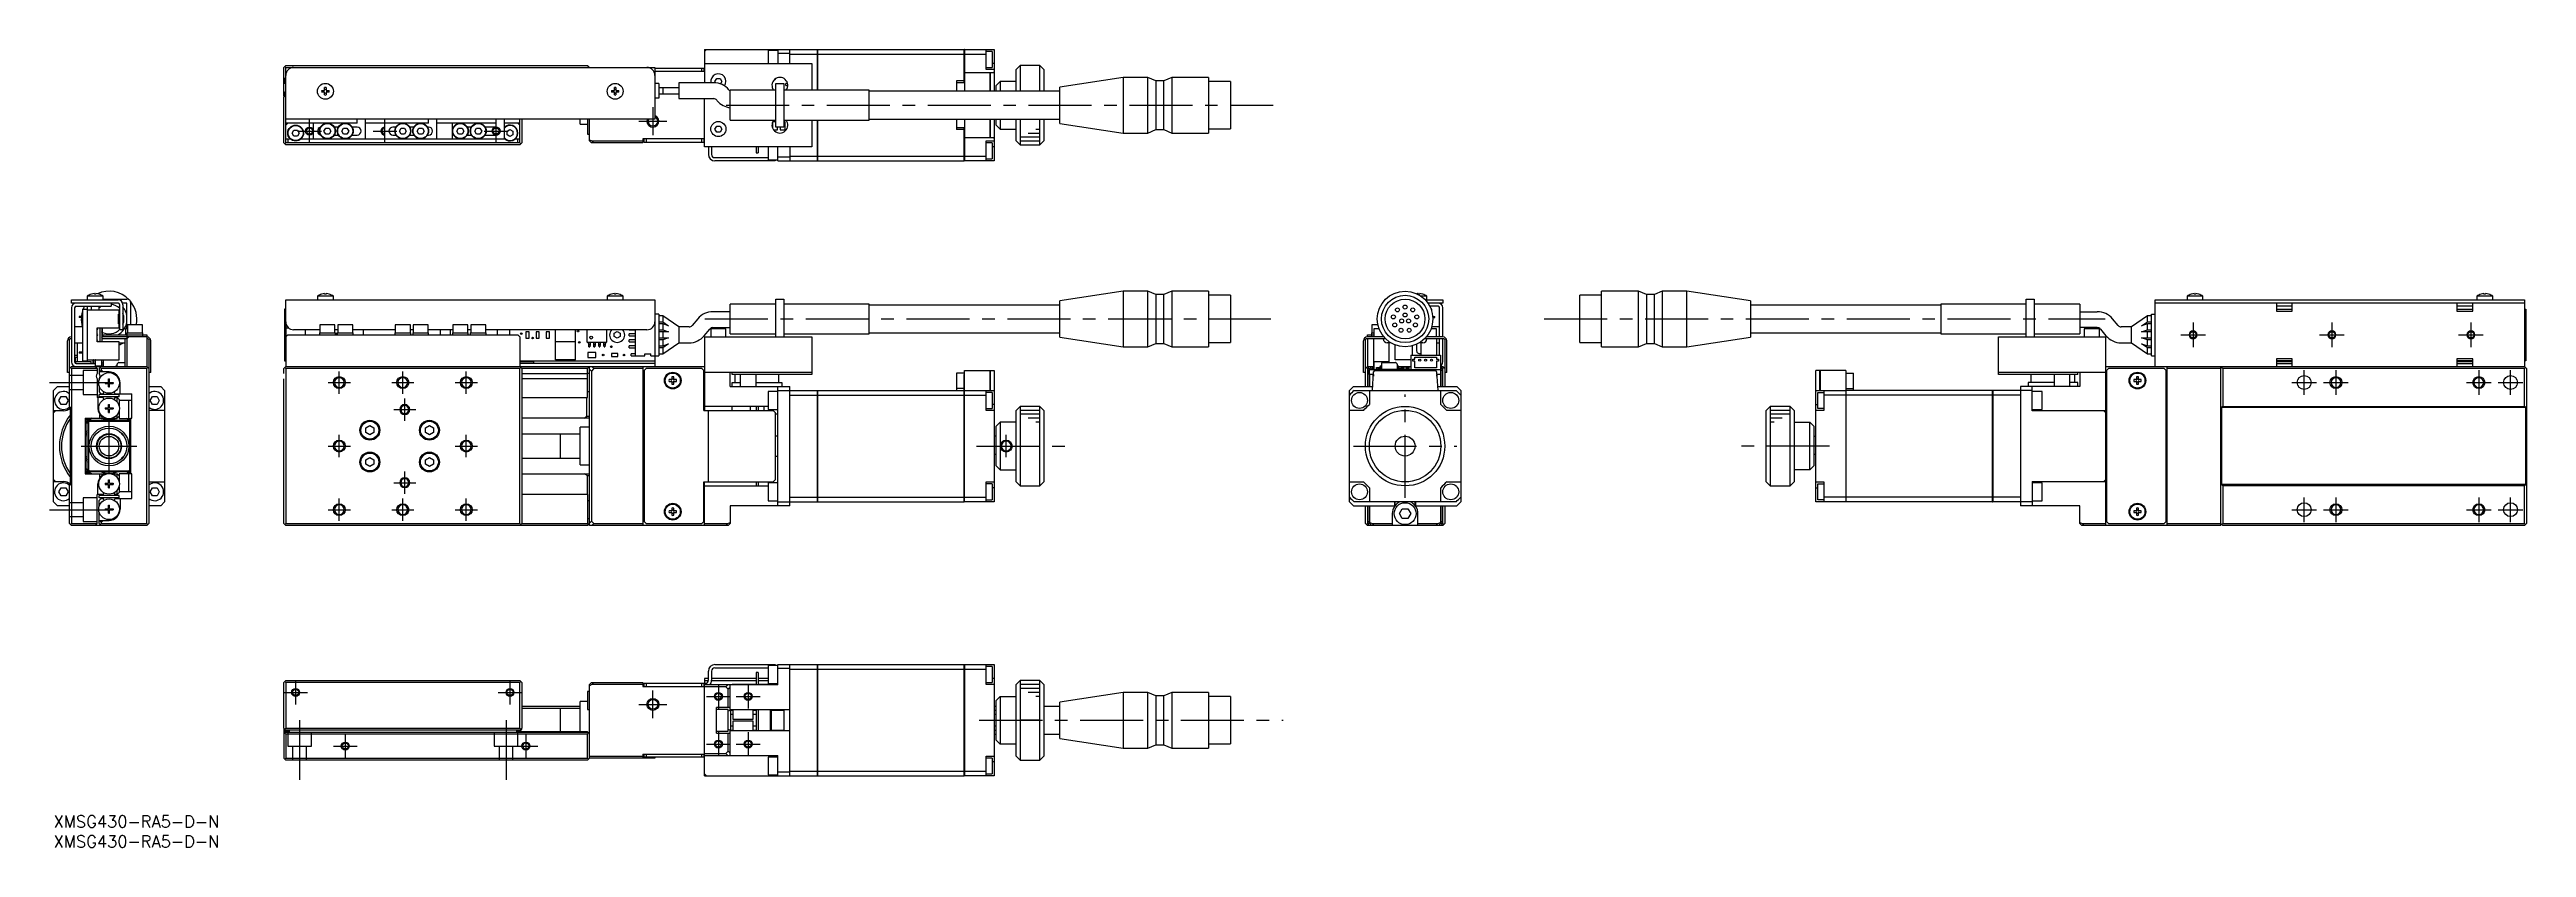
# Model space of a CAD drawing. Extents: x -1 to 623, y -8 to 193.
import ezdxf

# ---------------------------------------------------------------- set-up
doc = ezdxf.new("R2010")
doc.units = 0
doc.header["$LTSCALE"] = 0.5
doc.linetypes.add('CENTER', pattern=[50.8, 31.75, -6.35, 6.35, -6.35])
doc.linetypes.add('DASHED', pattern=[19.05, 12.7, -6.35])
for name, color, linetype in [('MSM_CENTER', 1, 'CENTER'), ('MSM_CONTINUOUS', 7, 'CONTINUOUS'), ('MSM_DASHED', 4, 'DASHED'), ('MSM_NARROW', 5, 'CONTINUOUS'), ('MSM_PART_NUMBER', 7, 'CONTINUOUS')]:
    doc.layers.add(name, color=color, linetype=linetype)
doc.styles.get("Standard").update_dxf_attribs({"font": 'txt.shx', "height": 1, "bigfont": 'bigfont.shx'})

# ---------------------------------------------------------------- blocks, each defined once
blk = doc.blocks.new('*U2')
at = {"layer": 'MSM_PART_NUMBER'}
blk.add_text('XMSG430-RA5-D-N', height=3, dxfattribs=at).set_placement((0, -3))
blk = doc.blocks.new('*U3')
at = {"layer": 'MSM_PART_NUMBER'}
blk.add_text('XMSG430-RA5-D-N', height=3, dxfattribs=at).set_placement((0, -8))

msp = doc.modelspace()

# ---------------------------------------------------------------- linework, layer by layer
at = {"layer": 'MSM_CENTER'}
for p, q in [((64.500003, 169.299999), (64.500003, 175.299999)), ((83.500003, 169.299999), (83.500003, 175.299999)), ((111.500003, 169.299999), (111.500003, 175.299999)), ((147.500003, 174.799999), (154.500003, 174.799999)), ((151.000003, 178.299999), (151.000003, 171.299999)), ((169.441466, 178.8), (307.249948, 178.8)), ((61.500003, 172.299999), (67.500003, 172.299999)), ((80.500003, 172.299999), (86.500003, 172.299999)), ((108.500003, 172.299999), (114.500003, 172.299999)), ((164.099326, 125), (306.672674, 125)), ((375.561042, 125), (516.82389, 125)), ((535.900003, 121), (542.100003, 121)), ((539.000003, 124.1), (539.000003, 117.9)), ((570.900003, 121), (577.100003, 121)), ((574.000003, 124.1), (574.000003, 117.9)), ((605.900003, 121), (612.100003, 121)), ((609.000003, 124.1), (609.000003, 117.9)), ((-0.999999, 109), (14.000001, 109)), ((69.200003, 109), (74.800003, 109)), ((72.000003, 106.2), (72.000003, 111.8)), ((85.200003, 109), (90.800003, 109)), ((88.000003, 106.2), (88.000003, 111.8)), ((101.200003, 109), (106.800003, 109)), ((104.000003, 106.2), (104.000003, 111.8)), ((563.900003, 109), (570.100003, 109)), ((567.000003, 105.9), (567.000003, 112.1)), ((571.900003, 109), (578.100003, 109)), ((575.000003, 112.1), (575.000003, 105.9)), ((607.900003, 109), (614.100003, 109)), ((611.000003, 112.1), (611.000003, 105.9)), ((615.900003, 109), (622.100003, 109)), ((619.000003, 105.9), (619.000003, 112.1)), ((14.000001, 86), (14.000001, 100)), ((85.700003, 102.2), (91.300003, 102.2)), ((88.500003, 99.4), (88.500003, 105)), ((340.500003, 80), (340.500003, 106)), ((72.000003, 90.2), (72.000003, 95.8)), ((104.000003, 90.2), (104.000003, 95.8)), ((239.999999, 90.199923), (239.999999, 95.799923)), ((7.000001, 93), (21.000001, 93)), ((69.200003, 93), (74.800003, 93)), ((101.200003, 93), (106.800003, 93)), ((232.527303, 93), (256.25187, 93)), ((327.500003, 93), (353.500003, 93)), ((447.455752, 93), (422.827392, 93)), ((85.700003, 83.8), (91.300003, 83.8)), ((88.500003, 81), (88.500003, 86.6)), ((-0.999999, 77), (14.000001, 77)), ((69.200003, 77), (74.800003, 77)), ((72.000003, 74.2), (72.000003, 79.8)), ((85.200003, 77), (90.800003, 77)), ((88.000003, 74.2), (88.000003, 79.8)), ((101.200003, 77), (106.800003, 77)), ((104.000003, 74.2), (104.000003, 79.8)), ((563.900003, 77), (570.100003, 77)), ((567.000003, 73.9), (567.000003, 80.1)), ((571.900003, 77), (578.100003, 77)), ((575.000003, 80.1), (575.000003, 73.9)), ((607.900003, 77), (614.100003, 77)), ((611.000003, 80.1), (611.000003, 73.9)), ((615.900003, 77), (622.100003, 77)), ((619.000003, 73.9), (619.000003, 80.1)), ((61.000003, 34.000001), (61.000003, 28.000001)), ((115.000003, 34.000001), (115.000003, 28.000001)), ((151.000003, 24.500001), (151.000003, 31.500001)), ((167.500003, 33), (167.500003, 27)), ((175.000003, 33), (175.000003, 27)), ((58.000003, 31.000001), (64.000003, 31.000001)), ((112.000003, 31.000001), (118.000003, 31.000001)), ((147.500003, 28.000001), (154.500003, 28.000001)), ((164.500003, 30), (170.500003, 30)), ((172.000003, 30), (178.000003, 30)), ((62.000003, 24), (62.000003, 9)), ((73.500003, 20.500001), (73.500003, 14.500001)), ((114.000003, 24), (114.000003, 9)), ((119.000003, 20.500001), (119.000003, 14.500001)), ((167.500003, 21), (167.500003, 15)), ((175.000003, 21), (175.000003, 15)), ((233.238638, 24), (309.7646, 24)), ((70.500003, 17.500001), (76.500003, 17.500001)), ((116.000003, 17.500001), (122.000003, 17.500001)), ((164.500003, 18), (170.500003, 18)), ((172.000003, 18), (178.000003, 18))]:
    msp.add_line(p, q, dxfattribs=at)
at = {"layer": 'MSM_CONTINUOUS'}
for p, q in [((58.500003, 188.799999), (58.000003, 188.299999)), ((58.000003, 181.099999), (58.000003, 188.299999)), ((58.250003, 188.549999), (58.500003, 188.299999)), ((58.500003, 188.799999), (134.500003, 188.799999)), ((58.500003, 188.299999), (151.500003, 188.299999)), ((58.500003, 169.299999), (58.500003, 188.299999)), ((134.500003, 188.799999), (135.000003, 188.299999)), ((134.500003, 188.299999), (134.750003, 188.549999)), ((151.500003, 188.299999), (151.500003, 175.299999)), ((151.500003, 188.099999), (163.800003, 188.099999)), ((164.000003, 187.299999), (151.500003, 187.299999)), ((163.300003, 187.299999), (163.300003, 188.099999)), ((163.800003, 188.099999), (163.800003, 187.299999)), ((164.000003, 192.3), (164.500003, 192.8)), ((164.000003, 192.8), (192.450003, 192.8)), ((164.000003, 192.8), (164.000003, 184.449999)), ((164.000003, 189.3), (191.000003, 189.3)), ((180.000003, 192.55), (180.000003, 189.3)), ((182.500003, 192.55), (180.000003, 192.55)), ((182.500003, 192.8), (182.500003, 189.3)), ((185.500003, 191.8), (182.500003, 191.8)), ((185.500003, 189.3), (185.500003, 192.8)), ((185.500003, 191.645233), (192.450003, 191.645233)), ((191.000003, 189.3), (191.000003, 182.55)), ((192.450003, 182.55), (192.450003, 192.8)), ((192.500003, 192.79), (192.450003, 192.79)), ((192.500003, 191.64134), (192.450003, 191.64134)), ((192.500003, 192.8), (229.450003, 192.8)), ((192.500003, 192.8), (192.500003, 182.55)), ((192.500003, 191.645233), (229.450003, 191.645233)), ((229.450003, 184.453), (229.450003, 192.8)), ((229.500003, 192.79), (229.450003, 192.79)), ((229.500003, 191.64134), (229.450003, 191.64134)), ((229.500003, 192.8), (237.000003, 192.8)), ((229.500003, 192.8), (229.500003, 182.3)), ((229.500003, 191.645233), (235.000003, 191.645233)), ((235.000003, 187.8), (235.000003, 192.8)), ((236.500003, 192.3), (235.000003, 192.3)), ((235.000003, 188.3), (236.500003, 188.3)), ((237.000003, 187.8), (235.000003, 187.8)), ((236.500003, 192.3), (236.500003, 188.3)), ((237.000003, 189.3), (236.500003, 189.3)), ((237.000003, 192.8), (237.000003, 182.3)), ((243.500003, 188.8), (242.500003, 187.8)), ((242.500003, 182.3), (242.500003, 187.8)), ((243.500003, 188.8), (243.500003, 182.3)), ((248.500003, 188.8), (243.500003, 188.8)), ((248.500003, 182.3), (248.500003, 188.8)), ((249.500003, 187.8), (248.500003, 188.8)), ((249.500003, 187.8), (249.500003, 182.3)), ((58.500003, 182.299999), (58.000003, 181.799999)), ((58.500003, 181.799999), (58.000003, 181.799999)), ((58.000003, 181.599999), (58.500003, 181.599999)), ((58.000003, 180.799999), (58.500003, 181.299999)), ((58.100003, 180.999999), (58.000003, 181.099999)), ((58.100003, 180.899999), (58.100003, 181.099999)), ((58.200003, 185.499999), (58.200003, 184.299999)), ((58.500003, 185.499999), (58.200003, 185.499999)), ((58.500003, 184.299999), (58.200003, 184.299999)), ((58.250003, 181.049999), (58.500003, 180.799999)), ((58.500003, 181.399999), (58.400003, 181.399999)), ((67.571294, 182.499999), (68.300003, 182.499999)), ((68.300003, 182.099999), (67.571294, 182.099999)), ((68.300003, 182.499999), (68.300003, 183.228708)), ((68.300003, 181.371291), (68.300003, 182.099999)), ((68.700003, 183.228708), (68.700003, 182.499999)), ((68.700003, 182.499999), (69.428712, 182.499999)), ((68.700003, 182.099999), (68.700003, 181.371291)), ((69.428712, 182.099999), (68.700003, 182.099999)), ((140.571294, 182.499999), (141.300003, 182.499999)), ((141.300003, 182.099999), (140.571294, 182.099999)), ((141.300003, 182.499999), (141.300003, 183.228708)), ((141.300003, 181.371291), (141.300003, 182.099999)), ((141.700003, 183.228708), (141.700003, 182.499999)), ((141.700003, 182.499999), (142.428712, 182.499999)), ((141.700003, 182.099999), (141.700003, 181.371291)), ((142.428712, 182.099999), (141.700003, 182.099999)), ((152.500003, 184.299999), (151.500003, 184.299999)), ((152.500003, 184.299999), (152.500003, 180.599999)), ((157.500003, 183.199999), (152.500003, 183.199999)), ((152.500003, 181.699999), (157.500003, 181.699999)), ((153.500003, 183.199999), (153.500003, 181.699999)), ((166.315018, 184.449999), (157.500003, 184.449999)), ((157.500003, 184.449999), (157.500003, 180.449999)), ((166.633977, 184.8), (167.06699, 185.55)), ((166.852797, 184.420995), (166.633977, 184.8)), ((167.06699, 185.55), (167.933016, 185.55)), ((167.933016, 185.55), (168.366028, 184.8)), ((168.366028, 184.8), (167.995936, 184.158982)), ((170.275182, 182.509079), (170.14524, 182.663938)), ((170.500003, 175.05), (170.500003, 182.55)), ((182.000003, 182.55), (170.500003, 182.55)), ((182.000003, 184.3), (184.000003, 184.3)), ((182.000003, 173.3), (182.000003, 184.3)), ((184.000003, 184.3), (184.000003, 173.3)), ((205.500003, 182.55), (184.000003, 182.55)), ((184.954325, 184.224998), (184.500003, 184.224998)), ((184.500003, 183.724998), (184.500003, 184.224998)), ((184.500003, 183.724998), (184.998596, 183.724998)), ((184.500003, 182.55), (184.500003, 182.724998)), ((184.686529, 182.724998), (184.500003, 182.724998)), ((205.500003, 175.05), (205.500003, 182.55)), ((253.500003, 182.3), (205.500003, 182.3)), ((229.450003, 184.953), (227.500003, 184.953)), ((227.500003, 184.953), (227.500003, 182.3)), ((229.500003, 184.453), (227.500003, 184.453)), ((229.500003, 187.05), (235.950003, 187.05)), ((235.950003, 182.3), (235.950003, 187.05)), ((236.000003, 187), (235.950003, 187)), ((236.000003, 187.05), (236.800003, 187.05)), ((236.000003, 187.05), (236.000003, 182.3)), ((236.800003, 187.029022), (236.800003, 187.05)), ((237.000003, 187.029022), (236.800003, 187.029022)), ((237.500003, 183.8), (238.500003, 184.8)), ((237.500003, 182.3), (237.500003, 183.8)), ((238.500003, 184.8), (238.500003, 182.3)), ((242.500003, 184.8), (238.500003, 184.8)), ((269.500003, 185.8), (253.500003, 183.37)), ((253.500003, 174.23), (253.500003, 183.37)), ((269.500003, 185.8), (269.500003, 171.8)), ((275.700003, 185.8), (269.500003, 185.8)), ((275.700003, 171.8), (275.700003, 185.8)), ((277.700003, 184.95), (275.700003, 185.8)), ((277.700003, 184.95), (277.700003, 172.65)), ((279.700003, 184.95), (277.700003, 184.95)), ((281.700003, 185.8), (279.700003, 184.95)), ((279.700003, 172.65), (279.700003, 184.95)), ((281.700003, 185.8), (281.700003, 171.8)), ((291.000003, 185.8), (281.700003, 185.8)), ((291.000003, 185.8), (291.000003, 171.8)), ((296.500003, 184.75), (291.000003, 184.75)), ((296.500003, 184.75), (296.500003, 172.85)), ((58.000003, 169.299999), (58.000003, 180.799999)), ((151.500003, 175.299999), (58.500003, 175.299999)), ((76.500003, 174.299999), (76.500003, 175.299999)), ((78.500003, 175.299999), (78.500003, 170.299999)), ((94.500003, 174.299999), (94.500003, 175.299999)), ((96.500003, 175.299999), (96.500003, 170.299999)), ((111.500003, 174.299999), (111.500003, 175.299999)), ((113.500003, 175.299999), (113.500003, 170.299999)), ((117.500003, 169.299999), (117.500003, 175.299999)), ((118.000003, 175.299999), (118.000003, 169.299999)), ((132.700003, 174.049999), (132.700003, 175.299999)), ((134.500003, 175.299999), (134.500003, 171.549999)), ((135.000003, 169.799999), (135.000003, 175.299999)), ((152.500003, 180.599999), (151.500003, 180.599999)), ((157.500003, 180.449999), (166.315018, 180.449999)), ((164.000003, 168.3), (164.000003, 180.449999)), ((167.081062, 180.092787), (167.211005, 179.937928)), ((170.500003, 175.05), (182.000003, 175.05)), ((184.000003, 175.05), (205.500003, 175.05)), ((191.000003, 175.05), (191.000003, 168.3)), ((192.450003, 164.8), (192.450003, 175.05)), ((192.500003, 175.05), (192.500003, 164.8)), ((205.500003, 175.3), (253.500003, 175.3)), ((227.500003, 175.3), (227.500003, 172.647)), ((229.500003, 175.3), (229.500003, 164.8)), ((235.950003, 170.55), (235.950003, 175.3)), ((236.000003, 175.3), (236.000003, 170.55)), ((237.000003, 175.3), (237.000003, 164.8)), ((237.500003, 173.8), (237.500003, 175.3)), ((238.500003, 175.3), (238.500003, 172.8)), ((242.500003, 169.8), (242.500003, 175.3)), ((243.500003, 175.3), (243.500003, 168.8)), ((248.500003, 168.8), (248.500003, 175.3)), ((249.500003, 175.3), (249.500003, 169.8)), ((58.500003, 168.799999), (58.000003, 169.299999)), ((58.500003, 169.299999), (58.250003, 169.049999)), ((58.500003, 173.799999), (59.000003, 174.299999)), ((76.500003, 174.299999), (58.500003, 174.299999)), ((58.500003, 170.299999), (59.677127, 170.299999)), ((117.500003, 169.299999), (58.500003, 169.299999)), ((117.500003, 168.799999), (58.500003, 168.799999)), ((59.000003, 170.299999), (59.000003, 169.299999)), ((60.133977, 171.799999), (60.56699, 172.549999)), ((60.56699, 171.049999), (60.133977, 171.799999)), ((60.56699, 172.549999), (61.433016, 172.549999)), ((61.433016, 171.049999), (60.56699, 171.049999)), ((61.433016, 172.549999), (61.866028, 171.799999)), ((61.866028, 171.799999), (61.433016, 171.049999)), ((62.322879, 170.299999), (113.677127, 170.299999)), ((65.500003, 170.299999), (65.500003, 174.299999)), ((68.133977, 172.299999), (68.56699, 173.049999)), ((68.56699, 171.549999), (68.133977, 172.299999)), ((68.56699, 173.049999), (69.433016, 173.049999)), ((69.433016, 171.549999), (68.56699, 171.549999)), ((69.433016, 173.049999), (69.866028, 172.299999)), ((69.866028, 172.299999), (69.433016, 171.549999)), ((71.767952, 173.299999), (70.732054, 173.299999)), ((70.732054, 171.299999), (71.767952, 171.299999)), ((72.633977, 172.299999), (73.06699, 173.049999)), ((73.06699, 171.549999), (72.633977, 172.299999)), ((73.06699, 173.049999), (73.933016, 173.049999)), ((73.933016, 171.549999), (73.06699, 171.549999)), ((73.933016, 173.049999), (74.366028, 172.299999)), ((74.366028, 172.299999), (73.933016, 171.549999)), ((76.500003, 173.299999), (75.232054, 173.299999)), ((75.232054, 171.299999), (76.500003, 171.299999)), ((94.500003, 174.299999), (78.500003, 174.299999)), ((83.500003, 170.299999), (83.500003, 174.299999)), ((86.267952, 173.299999), (85.500003, 173.299999)), ((85.500003, 171.299999), (86.267952, 171.299999)), ((87.133977, 172.299999), (87.56699, 173.049999)), ((87.56699, 171.549999), (87.133977, 172.299999)), ((87.56699, 173.049999), (88.433016, 173.049999)), ((88.433016, 171.549999), (87.56699, 171.549999)), ((88.433016, 173.049999), (88.866028, 172.299999)), ((88.866028, 172.299999), (88.433016, 171.549999)), ((90.767952, 173.299999), (89.732054, 173.299999)), ((89.732054, 171.299999), (90.767952, 171.299999)), ((91.633977, 172.299999), (92.06699, 173.049999)), ((92.06699, 171.549999), (91.633977, 172.299999)), ((92.06699, 173.049999), (92.933016, 173.049999)), ((92.933016, 171.549999), (92.06699, 171.549999)), ((92.933016, 173.049999), (93.366028, 172.299999)), ((93.366028, 172.299999), (92.933016, 171.549999)), ((94.500003, 173.299999), (94.232054, 173.299999)), ((94.232054, 171.299999), (94.500003, 171.299999)), ((111.500003, 174.299999), (96.500003, 174.299999)), ((100.500003, 170.299999), (100.500003, 174.299999)), ((101.633977, 172.299999), (102.06699, 173.049999)), ((102.06699, 171.549999), (101.633977, 172.299999)), ((102.06699, 173.049999), (102.933016, 173.049999)), ((102.933016, 171.549999), (102.06699, 171.549999)), ((102.933016, 173.049999), (103.366028, 172.299999)), ((103.366028, 172.299999), (102.933016, 171.549999)), ((105.267952, 173.299999), (104.232054, 173.299999)), ((104.232054, 171.299999), (105.267952, 171.299999)), ((106.133977, 172.299999), (106.56699, 173.049999)), ((106.56699, 171.549999), (106.133977, 172.299999)), ((106.56699, 173.049999), (107.433016, 173.049999)), ((107.433016, 171.549999), (106.56699, 171.549999)), ((107.433016, 173.049999), (107.866028, 172.299999)), ((107.866028, 172.299999), (107.433016, 171.549999)), ((111.500003, 173.299999), (108.732054, 173.299999)), ((108.732054, 171.299999), (111.500003, 171.299999)), ((117.500003, 174.299999), (113.500003, 174.299999)), ((114.250003, 172.233012), (115.000003, 172.666025)), ((114.250003, 171.366987), (114.250003, 172.233012)), ((115.000003, 170.933974), (114.250003, 171.366987)), ((115.000003, 172.666025), (115.750003, 172.233012)), ((115.750003, 171.366987), (115.000003, 170.933974)), ((115.750003, 172.233012), (115.750003, 171.366987)), ((116.322879, 170.299999), (117.500003, 170.299999)), ((117.000003, 174.299999), (117.500003, 173.799999)), ((117.000003, 169.299999), (117.000003, 170.299999)), ((117.750003, 169.049999), (117.500003, 169.299999)), ((118.000003, 169.299999), (117.500003, 168.799999)), ((132.700003, 174.049999), (134.500003, 174.049999)), ((134.500003, 171.549999), (135.000003, 171.549999)), ((135.000003, 170.106186), (135.612375, 169.799999)), ((135.500003, 169.299999), (135.000003, 169.799999)), ((148.500003, 169.299999), (135.500003, 169.299999)), ((135.612375, 169.799999), (148.500003, 169.799999)), ((135.612375, 169.799999), (136.112375, 169.299999)), ((164.000003, 170.299999), (148.500003, 170.299999)), ((148.500003, 170.299999), (148.500003, 169.299999)), ((148.800003, 169.499999), (148.800003, 170.299999)), ((148.800003, 169.499999), (164.000003, 169.499999)), ((149.300003, 170.299999), (149.300003, 169.499999)), ((163.300003, 169.499999), (163.300003, 170.299999)), ((163.800003, 170.299999), (163.800003, 169.499999)), ((166.633977, 172.8), (167.06699, 173.55)), ((167.06699, 172.05), (166.633977, 172.8)), ((167.06699, 173.55), (167.933016, 173.55)), ((167.933016, 172.05), (167.06699, 172.05)), ((167.933016, 173.55), (168.366028, 172.8)), ((168.366028, 172.8), (167.933016, 172.05)), ((182.000003, 174.577498), (181.167503, 174.577498)), ((181.167503, 174.577498), (181.167503, 172.998787)), ((181.417129, 172.577498), (182.417503, 172.577498)), ((184.000003, 173.3), (182.000003, 173.3)), ((182.417503, 172.577498), (182.417503, 173.3)), ((183.072503, 173.3), (183.072503, 172.577498)), ((183.072503, 172.577498), (184.322503, 172.577498)), ((184.322503, 174.577498), (184.000003, 174.577498)), ((184.322503, 172.577498), (184.322503, 174.577498)), ((229.500003, 173.147), (227.500003, 173.147)), ((229.450003, 172.647), (227.500003, 172.647)), ((229.450003, 164.8), (229.450003, 173.147)), ((235.950003, 170.55), (229.500003, 170.55)), ((235.000003, 169.8), (237.000003, 169.8)), ((235.000003, 164.8), (235.000003, 169.8)), ((236.500003, 169.3), (235.000003, 169.3)), ((236.000003, 170.6), (235.950003, 170.6)), ((236.800003, 170.55), (236.000003, 170.55)), ((236.500003, 169.3), (236.500003, 165.3)), ((236.800003, 170.570979), (237.000003, 170.570979)), ((236.800003, 170.55), (236.800003, 170.570979)), ((238.500003, 172.8), (237.500003, 173.8)), ((238.500003, 172.8), (242.500003, 172.8)), ((242.500003, 169.8), (243.500003, 168.8)), ((243.500003, 168.8), (248.500003, 168.8)), ((248.500003, 168.8), (249.500003, 169.8)), ((253.500003, 174.23), (269.500003, 171.8)), ((269.500003, 171.8), (275.700003, 171.8)), ((275.700003, 171.8), (277.700003, 172.65)), ((277.700003, 172.65), (279.700003, 172.65)), ((279.700003, 172.65), (281.700003, 171.8)), ((281.700003, 171.8), (291.000003, 171.8)), ((291.000003, 172.85), (296.500003, 172.85)), ((191.000003, 168.3), (164.000003, 168.3)), ((165.000003, 168.3), (165.000003, 166.399999)), ((165.800003, 168.3), (165.800003, 166.399999)), ((166.600003, 165.599999), (180.000003, 165.599999)), ((181.800003, 164.799999), (166.600003, 164.799999)), ((177.000003, 168.3), (177.000003, 166.8)), ((177.000003, 166.8), (177.500003, 166.8)), ((177.500003, 168.3), (177.500003, 166.8)), ((180.000003, 168.3), (180.000003, 165.05)), ((180.000003, 165.05), (182.500003, 165.05)), ((181.300003, 164.799999), (181.300003, 165.05)), ((181.800003, 165.05), (181.800003, 164.799999)), ((182.500003, 164.8), (182.500003, 168.3)), ((182.500003, 165.8), (185.500003, 165.8)), ((182.500003, 164.8), (192.450003, 164.8)), ((185.500003, 168.3), (185.500003, 164.8)), ((185.500003, 165.954768), (192.450003, 165.954768)), ((192.500003, 165.958661), (192.450003, 165.958661)), ((192.500003, 164.81), (192.450003, 164.81)), ((192.500003, 165.954768), (229.450003, 165.954768)), ((192.500003, 164.8), (229.450003, 164.8)), ((229.500003, 165.958661), (229.450003, 165.958661)), ((229.500003, 164.81), (229.450003, 164.81)), ((229.500003, 165.954768), (235.000003, 165.954768)), ((237.000003, 164.8), (229.500003, 164.8)), ((235.000003, 165.3), (236.500003, 165.3)), ((237.000003, 168.3), (236.500003, 168.3)), ((9.571292, 131.255732), (9.550001, 131.255732)), ((10.300001, 131.255732), (10.300001, 131.387476)), ((10.700001, 131.255732), (10.300001, 131.255732)), ((10.700001, 131.387476), (10.700001, 131.255732)), ((11.450001, 131.255732), (11.42871, 131.255732)), ((67.571294, 131.255732), (67.550003, 131.255732)), ((68.300003, 131.255732), (68.300003, 131.387476)), ((68.700003, 131.255732), (68.300003, 131.255732)), ((68.700003, 131.387476), (68.700003, 131.255732)), ((69.450003, 131.255732), (69.428712, 131.255732)), ((140.571294, 131.255732), (140.550003, 131.255732)), ((141.300003, 131.255732), (141.300003, 131.387476)), ((141.700003, 131.255732), (141.300003, 131.255732)), ((141.700003, 131.387476), (141.700003, 131.255732)), ((142.450003, 131.255732), (142.428712, 131.255732)), ((269.500003, 132), (253.500003, 129.57)), ((269.500003, 132), (269.500003, 118)), ((275.700003, 132), (269.500003, 132)), ((275.700003, 118), (275.700003, 132)), ((277.700003, 131.15), (275.700003, 132)), ((277.700003, 131.15), (277.700003, 118.85)), ((279.700003, 131.15), (277.700003, 131.15)), ((281.700003, 132), (279.700003, 131.15)), ((279.700003, 118.85), (279.700003, 131.15)), ((281.700003, 132), (281.700003, 118)), ((291.000003, 132), (281.700003, 132)), ((291.000003, 132), (291.000003, 118)), ((343.800002, 131.255732), (343.800002, 131.387476)), ((344.200002, 131.255732), (343.800002, 131.255732)), ((344.200002, 131.387476), (344.200002, 131.255732)), ((344.950002, 131.255732), (344.928711, 131.255732)), ((399.300003, 132), (390.000003, 132)), ((390.000003, 118), (390.000003, 132)), ((401.300003, 131.15), (399.300003, 132)), ((399.300003, 118), (399.300003, 132)), ((403.300003, 131.15), (401.300003, 131.15)), ((401.300003, 131.15), (401.300003, 118.85)), ((405.300003, 132), (403.300003, 131.15)), ((403.300003, 118.85), (403.300003, 131.15)), ((411.500003, 132), (405.300003, 132)), ((405.300003, 132), (405.300003, 118)), ((427.500003, 129.57), (411.500003, 132)), ((411.500003, 118), (411.500003, 132)), ((538.571295, 131.255732), (538.550003, 131.255732)), ((539.300003, 131.255732), (539.300003, 131.387476)), ((539.700003, 131.255732), (539.300003, 131.255732)), ((539.700003, 131.387476), (539.700003, 131.255732)), ((540.450003, 131.255732), (540.428712, 131.255732)), ((611.571295, 131.255732), (611.550003, 131.255732)), ((612.300003, 131.255732), (612.300003, 131.387476)), ((612.700003, 131.255732), (612.300003, 131.255732)), ((612.700003, 131.387476), (612.700003, 131.255732)), ((613.450003, 131.255732), (613.428712, 131.255732)), ((4.500001, 129), (4.500001, 129.8)), ((4.500001, 129.8), (16.300001, 129.8)), ((16.200001, 129), (4.500001, 129)), ((4.500001, 127.8), (4.500001, 114.2)), ((5.300001, 127.8), (5.300001, 114.2)), ((5.700001, 128.2), (14.500001, 128.2)), ((6.500001, 125.625), (6.500001, 125.375)), ((7.300001, 125.625), (6.500001, 125.625)), ((7.300001, 125.375), (6.500001, 125.375)), ((7.300001, 127.5), (7.300001, 114.5)), ((7.300001, 127.5), (8.500001, 127.5)), ((8.5, 128.2), (8.5, 114.5)), ((12.500001, 130.697999), (8.500001, 130.697999)), ((8.500001, 130.697999), (8.500001, 129.8)), ((16.500001, 127.25), (8.500001, 127.25)), ((9.500001, 128.199981), (9.500001, 127.25)), ((11.500001, 127.25), (11.500001, 128.199981)), ((12.500001, 129.8), (12.500001, 130.697999)), ((12.500001, 130), (18.5, 130)), ((14.500001, 129), (14.500001, 128.2)), ((16.400001, 123.75), (16.400001, 126.25)), ((16.500001, 126.25), (16.400001, 126.25)), ((16.400001, 125.45), (16.500001, 125.45)), ((16.400001, 125.075), (16.500001, 125.075)), ((16.400001, 124.925), (16.500001, 124.925)), ((16.500001, 126.25), (16.500001, 127.25)), ((16.500001, 124.55), (16.500001, 125.45)), ((16.700001, 122.3), (16.700001, 128.5)), ((18.5, 129), (17.431372, 129)), ((17.500001, 128.6), (17.500001, 122.3)), ((18.5, 122.5), (18.5, 129)), ((19.5, 123.5), (19.5, 129)), ((58.200003, 127.5), (58.200003, 114.5)), ((58.500003, 127.5), (58.200003, 127.5)), ((58.500003, 129.8), (151.500003, 129.8)), ((58.500003, 124.3), (58.500003, 129.8)), ((70.500003, 130.697999), (66.500003, 130.697999)), ((66.500003, 130.697999), (66.500003, 129.8)), ((70.500003, 129.8), (70.500003, 130.697999)), ((143.500003, 130.697999), (139.500003, 130.697999)), ((139.500003, 130.697999), (139.500003, 129.8)), ((143.500003, 129.8), (143.500003, 130.697999)), ((151.500003, 129.8), (151.500003, 113)), ((152.500003, 126.25), (151.500003, 126.25)), ((152.500003, 126.25), (152.500003, 115.75)), ((153.500003, 125.75), (152.500003, 125.75)), ((157.500003, 123), (153.500003, 125.75)), ((153.500003, 125.75), (153.500003, 124.25)), ((162.282642, 125.04416), (160.867124, 123.357213)), ((170.500003, 126.830222), (166.112864, 126.830222)), ((182.000003, 128.75), (170.500003, 128.75)), ((170.500003, 121.25), (170.500003, 128.75)), ((182.000003, 130), (184.000003, 130)), ((182.000003, 120.5), (182.000003, 130)), ((184.000003, 130), (184.000003, 120.5)), ((205.500003, 128.75), (184.000003, 128.75)), ((205.500003, 121.25), (205.500003, 128.75)), ((253.500003, 128.5), (205.500003, 128.5)), ((253.500003, 120.43), (253.500003, 129.57)), ((296.500003, 130.95), (291.000003, 130.95)), ((296.500003, 130.95), (296.500003, 119.05)), ((346.000002, 130.697999), (344.566059, 130.697999)), ((345.600003, 129.8), (350.000002, 129.8)), ((346.000002, 129.8), (346.000002, 130.697999)), ((350.000002, 129), (346.244566, 129)), ((348.800002, 128.2), (346.725756, 128.2)), ((347.200002, 127.5), (347.038352, 127.5)), ((347.200002, 127.027317), (347.200002, 127.5)), ((347.472046, 125.625), (348.000002, 125.625)), ((347.489951, 125.375), (348.000002, 125.375)), ((348.000002, 125.375), (348.000002, 125.625)), ((349.200002, 120.5), (349.200002, 127.8)), ((350.000002, 129.8), (350.000002, 129)), ((350.000002, 120.5), (350.000002, 127.8)), ((390.000003, 130.95), (384.500003, 130.95)), ((384.500003, 119.05), (384.500003, 130.95)), ((427.500003, 129.57), (427.500003, 120.43)), ((475.500003, 128.5), (427.500003, 128.5)), ((475.500003, 128.75), (475.500003, 121.25)), ((497.000003, 128.75), (475.500003, 128.75)), ((497.000003, 130), (499.000003, 130)), ((497.000003, 120.5), (497.000003, 130)), ((499.000003, 130), (499.000003, 120.5)), ((510.500003, 128.75), (499.000003, 128.75)), ((510.500003, 128.75), (510.500003, 121.25)), ((510.500003, 126.830222), (514.887142, 126.830222)), ((520.132882, 123.357213), (518.717365, 125.04416)), ((527.500003, 125.75), (523.500003, 123)), ((528.500003, 125.75), (527.500003, 125.75)), ((527.500003, 124.25), (527.500003, 125.75)), ((528.500003, 115.75), (528.500003, 126.25)), ((528.500003, 126.25), (529.500003, 126.25)), ((529.500003, 129.8), (622.500003, 129.8)), ((529.500003, 113), (529.500003, 129.8)), ((622.500003, 129), (529.500003, 129)), ((537.500003, 130.697999), (537.500003, 129.8)), ((541.500003, 130.697999), (537.500003, 130.697999)), ((541.500003, 129.8), (541.500003, 130.697999)), ((560.000003, 129), (560.000003, 127)), ((564.000003, 128.2), (560.000003, 128.2)), ((560.000003, 127.5), (564.000003, 127.5)), ((560.000003, 127), (564.000003, 127)), ((564.000003, 127), (564.000003, 129)), ((605.500003, 129), (605.500003, 127)), ((609.500003, 128.2), (605.500003, 128.2)), ((605.500003, 127.5), (609.500003, 127.5)), ((605.500003, 127), (609.500003, 127)), ((609.500003, 127), (609.500003, 129)), ((610.500003, 130.697999), (610.500003, 129.8)), ((614.500003, 130.697999), (610.500003, 130.697999)), ((614.500003, 129.8), (614.500003, 130.697999)), ((622.500003, 129.8), (622.500003, 113)), ((622.500003, 127.5), (622.800003, 127.5)), ((622.800003, 127.5), (622.800003, 114.5)), ((3.5, 111.5), (3.5, 119.5)), ((4.000001, 103), (4.000001, 119.8)), ((4.499982, 120), (4.2, 120)), ((7.300001, 123), (5.300001, 123)), ((5.300001, 119), (7.300001, 119)), ((6, 119), (6, 114.3)), ((11.000001, 122.75), (16.500001, 122.75)), ((11.000001, 119.25), (11.000001, 122.75)), ((16.500001, 119.25), (11.000001, 119.25)), ((11.700001, 122.75), (11.700001, 119.25)), ((12.200001, 122.75), (12.200001, 119.25)), ((18.5, 120), (12.200001, 120)), ((23.500001, 120.5), (12.286493, 120.5)), ((12.350001, 121), (12.350001, 122.75)), ((12.500001, 120.5), (12.500001, 121.000002)), ((12.500001, 121), (23.500001, 121)), ((16.400001, 124.55), (16.500001, 124.55)), ((16.500001, 123.75), (16.400001, 123.75)), ((16.500001, 122.75), (16.500001, 123.75)), ((16.500001, 114.75), (16.500001, 119.25)), ((16.500001, 119), (18, 119)), ((17.500001, 122.3), (16.700001, 122.3)), ((18, 120), (18, 113)), ((18.600001, 122.5), (18.1, 122.5)), ((18.1, 122.5), (18.1, 121.000002)), ((18.500001, 121.5), (22.500001, 121.5)), ((18.500001, 121.5), (18.500001, 113)), ((18.500001, 120), (19.000001, 120.5)), ((22.400001, 123.5), (18.600001, 123.5)), ((18.600001, 123.5), (18.600001, 121.5)), ((22.400001, 121.5), (22.400001, 123.5)), ((22.500001, 120.5), (22.500001, 121.5)), ((23.500001, 121), (23.500001, 113)), ((23.8, 120), (23.500001, 120)), ((24.000001, 119.8), (24.000001, 73.5)), ((24.5, 111.5), (24.5, 119.5)), ((58.577114, 123.75), (58.500003, 123.75)), ((58.500003, 123.75), (58.500003, 113)), ((58.500003, 122.75), (59.23608, 122.75)), ((59.000003, 121), (58.500003, 120.5)), ((59.000003, 121), (117.000003, 121)), ((67.100003, 122.3), (60.500003, 122.3)), ((63.500003, 121), (63.500003, 122.3)), ((67.000003, 121.5), (67.000003, 121)), ((67.000003, 121.5), (71.000003, 121.5)), ((67.100003, 123.5), (67.100003, 121.5)), ((70.900003, 123.5), (67.100003, 123.5)), ((70.900003, 121.5), (70.900003, 123.5)), ((71.600003, 122.3), (70.900003, 122.3)), ((71.000003, 121), (71.000003, 121.5)), ((71.250003, 121.433013), (71.600003, 121.635085)), ((71.250003, 121), (71.250003, 121.433013)), ((71.500003, 121.5), (71.500003, 121)), ((71.500003, 121.5), (75.500003, 121.5)), ((71.600003, 123.5), (71.600003, 121.5)), ((75.400003, 123.5), (71.600003, 123.5)), ((75.400003, 121.5), (75.400003, 123.5)), ((86.100003, 122.3), (75.400003, 122.3)), ((75.500003, 121), (75.500003, 121.5)), ((78.100003, 121), (78.100003, 122.3)), ((86.000003, 121.5), (86.000003, 121)), ((86.000003, 121.5), (90.000003, 121.5)), ((86.100003, 123.5), (86.100003, 121.5)), ((89.900003, 123.5), (86.100003, 123.5)), ((89.900003, 121.5), (89.900003, 123.5)), ((90.600003, 122.3), (89.900003, 122.3)), ((90.000003, 121), (90.000003, 121.5)), ((90.500003, 121.5), (90.500003, 121)), ((90.500003, 121.5), (94.500003, 121.5)), ((90.600003, 123.5), (90.600003, 121.5)), ((94.400003, 123.5), (90.600003, 123.5)), ((94.400003, 121.5), (94.400003, 123.5)), ((100.600003, 122.3), (94.400003, 122.3)), ((94.500003, 121), (94.500003, 121.5)), ((97.500003, 121), (97.500003, 122.3)), ((99.900003, 122.3), (99.900003, 121)), ((100.500003, 121.5), (100.500003, 121)), ((100.500003, 121.5), (104.500003, 121.5)), ((100.600003, 123.5), (100.600003, 121.5)), ((104.400003, 123.5), (100.600003, 123.5)), ((104.400003, 121.5), (104.400003, 123.5)), ((105.100003, 122.3), (104.400003, 122.3)), ((104.500003, 121), (104.500003, 121.5)), ((105.000003, 121.5), (105.000003, 121)), ((105.000003, 121.5), (109.000003, 121.5)), ((105.100003, 123.5), (105.100003, 121.5)), ((108.900003, 123.5), (105.100003, 123.5)), ((108.900003, 121.5), (108.900003, 123.5)), ((149.500003, 122.3), (108.900003, 122.3)), ((109.000003, 121), (109.000003, 121.5)), ((111.800003, 122.3), (111.800003, 121)), ((115.000003, 121), (115.000003, 122.3)), ((117.500003, 120.5), (117.000003, 121)), ((117.500003, 120.5), (117.500003, 113)), ((119.032503, 121.8), (119.032503, 120.2)), ((119.832503, 121.8), (119.032503, 121.8)), ((119.032503, 120.2), (119.832503, 120.2)), ((119.832503, 120.2), (119.832503, 121.8)), ((121.572503, 121.8), (121.572503, 120.2)), ((122.372503, 121.8), (121.572503, 121.8)), ((121.572503, 120.2), (122.372503, 120.2)), ((122.372503, 120.2), (122.372503, 121.8)), ((124.112503, 121.8), (124.112503, 120.2)), ((124.912503, 121.8), (124.112503, 121.8)), ((124.112503, 120.2), (124.912503, 120.2)), ((124.912503, 120.2), (124.912503, 121.8)), ((126.500003, 114.75), (126.500003, 122.3)), ((131.500003, 119.25), (126.500003, 119.25)), ((131.500003, 114.75), (131.500003, 122.3)), ((134.445003, 119.15), (134.445003, 122.3)), ((139.245003, 119.05), (134.545003, 119.05)), ((134.775003, 119.05), (134.775003, 118.316395)), ((135.205003, 118.61), (134.775003, 118.61)), ((135.205003, 119.05), (135.205003, 118.316395)), ((136.045003, 119.05), (136.045003, 118.316395)), ((136.475003, 118.61), (136.045003, 118.61)), ((136.475003, 119.05), (136.475003, 118.316395)), ((137.315003, 119.05), (137.315003, 118.316395)), ((137.745003, 118.61), (137.315003, 118.61)), ((137.745003, 119.05), (137.745003, 118.316395)), ((138.585003, 119.05), (138.585003, 118.316395)), ((139.015003, 118.61), (138.585003, 118.61)), ((139.015003, 119.05), (139.015003, 118.316395)), ((139.345003, 122.3), (139.345003, 119.15)), ((141.250003, 121.433013), (142.000003, 121.866026)), ((141.250003, 120.566987), (141.250003, 121.433013)), ((142.000003, 120.133975), (141.250003, 120.566987)), ((142.000003, 121.866026), (142.750003, 121.433013)), ((142.750003, 120.566987), (142.000003, 120.133975)), ((142.750003, 121.433013), (142.750003, 120.566987)), ((145.000003, 122.25), (145.000003, 122.3)), ((145.000003, 122.25), (146.500003, 122.25)), ((146.500003, 121.25), (145.000003, 121.25)), ((145.000003, 120.75), (145.000003, 121.25)), ((145.000003, 120.75), (146.500003, 120.75)), ((146.500003, 119.75), (145.000003, 119.75)), ((145.000003, 119.25), (145.000003, 119.75)), ((145.000003, 119.25), (146.500003, 119.25)), ((146.500003, 122.3), (146.500003, 115.75)), ((152.500003, 124.25), (153.500003, 124.25)), ((153.500003, 123.75), (152.500003, 123.75)), ((152.500003, 122.25), (153.500003, 122.25)), ((154.954548, 121.75), (152.500003, 121.75)), ((152.500003, 120.25), (154.954548, 120.25)), ((153.500003, 119.75), (152.500003, 119.75)), ((153.500003, 124.25), (154.954548, 123.25)), ((154.954548, 123.25), (153.500003, 123.75)), ((153.500003, 123.75), (153.500003, 122.25)), ((153.500003, 122.25), (154.954548, 121.75)), ((153.500003, 121.75), (153.500003, 120.25)), ((154.954548, 120.25), (153.500003, 119.75)), ((153.500003, 119.75), (153.500003, 118.25)), ((153.500003, 116.25), (157.500003, 119)), ((153.500003, 118.25), (154.954548, 118.75)), ((154.954548, 118.75), (153.500003, 117.75)), ((157.500003, 123), (157.500003, 119)), ((160.10108, 123), (157.500003, 123)), ((157.500003, 119), (160.10108, 119)), ((163.931302, 120.786062), (165.346819, 122.47301)), ((164.000003, 120.5), (191.000003, 120.5)), ((164.000003, 120.5), (164.000003, 102)), ((165.600003, 122.5), (165.600003, 120.5)), ((169.400003, 122.5), (165.600003, 122.5)), ((166.112864, 122.830222), (170.500003, 122.830222)), ((169.400003, 120.5), (169.400003, 122.5)), ((170.500003, 121.25), (182.000003, 121.25)), ((184.000003, 121.25), (205.500003, 121.25)), ((191.000003, 120.5), (191.000003, 111)), ((205.500003, 121.5), (253.500003, 121.5)), ((253.500003, 120.43), (269.500003, 118)), ((275.700003, 118), (277.700003, 118.85)), ((277.700003, 118.85), (279.700003, 118.85)), ((279.700003, 118.85), (281.700003, 118)), ((291.000003, 119.05), (296.500003, 119.05)), ((330.000003, 111.5), (330.000003, 119.5)), ((330.500002, 108), (330.500005, 119.8)), ((335.601024, 120), (330.700003, 120)), ((331.000002, 120.5), (331.000002, 121)), ((331.000002, 121), (332.600003, 121)), ((331.000002, 120), (331.000002, 113)), ((335.138101, 120.5), (331.000003, 120.5)), ((332.000002, 121.5), (332.600003, 121.5)), ((332.000002, 121.5), (332.000002, 120.5)), ((333.662606, 123.5), (332.100002, 123.5)), ((332.100002, 123.5), (332.100002, 121.5)), ((332.500003, 120), (332.500003, 113)), ((333.961655, 122.5), (332.600003, 122.5)), ((332.600003, 122.5), (332.600003, 120.5)), ((335.000003, 120.669873), (335.000003, 120.5)), ((336.894452, 119), (336.000003, 119)), ((336.500003, 114.08), (336.500003, 119)), ((343.400002, 118.628971), (343.400002, 117)), ((345.000003, 119), (344.105555, 119)), ((344.500003, 119), (344.500003, 115.9)), ((350.300003, 120), (345.398983, 120)), ((350.000003, 120.5), (345.861906, 120.5)), ((346.000003, 120.5), (346.000003, 120.669873)), ((348.400003, 122.5), (347.038352, 122.5)), ((347.200002, 122.5), (347.200002, 122.972683)), ((349.200002, 123), (347.208207, 123)), ((348.400003, 120.5), (348.400003, 122.5)), ((348.500003, 115.9), (348.500003, 120)), ((348.500003, 119), (349.200002, 119)), ((349.200002, 115.9), (349.200002, 120)), ((350.000002, 114.2), (350.000002, 120)), ((350.500005, 119.8), (350.500002, 108)), ((351.000003, 111.5), (351.000003, 119.5)), ((384.500003, 119.05), (390.000003, 119.05)), ((399.300003, 118), (401.300003, 118.85)), ((401.300003, 118.85), (403.300003, 118.85)), ((403.300003, 118.85), (405.300003, 118)), ((411.500003, 118), (427.500003, 120.43)), ((427.500003, 121.5), (475.500003, 121.5)), ((475.500003, 121.25), (497.000003, 121.25)), ((490.000003, 120.5), (517.000003, 120.5)), ((490.000003, 111), (490.000003, 120.5)), ((499.000003, 121.25), (510.500003, 121.25)), ((514.887142, 122.830222), (510.500003, 122.830222)), ((515.400003, 122.5), (511.600003, 122.5)), ((511.600003, 122.5), (511.600003, 120.5)), ((515.400003, 120.5), (515.400003, 122.5)), ((515.653187, 122.47301), (517.068704, 120.786062)), ((517.000003, 73), (517.000003, 120.5)), ((523.500003, 123), (520.898926, 123)), ((520.898926, 119), (523.500003, 119)), ((523.500003, 119), (523.500003, 123)), ((523.500003, 119), (527.500003, 116.25)), ((526.045458, 123.25), (527.500003, 124.25)), ((527.500003, 123.75), (526.045458, 123.25)), ((526.045458, 121.75), (527.500003, 122.25)), ((528.500003, 121.75), (526.045458, 121.75)), ((527.500003, 119.75), (526.045458, 120.25)), ((526.045458, 120.25), (528.500003, 120.25)), ((526.045458, 118.75), (527.500003, 118.25)), ((527.500003, 117.75), (526.045458, 118.75)), ((527.500003, 124.25), (528.500003, 124.25)), ((528.500003, 123.75), (527.500003, 123.75)), ((527.500003, 122.25), (527.500003, 123.75)), ((527.500003, 122.25), (528.500003, 122.25)), ((527.500003, 120.25), (527.500003, 121.75)), ((528.500003, 119.75), (527.500003, 119.75)), ((527.500003, 118.25), (527.500003, 119.75)), ((4.000001, 112.5), (4.500001, 113)), ((4.500001, 112.5), (4.250001, 112.75)), ((4.500001, 113), (23.500001, 113)), ((4.500001, 112.5), (4.500001, 73.5)), ((11.000001, 112.5), (4.500001, 112.5)), ((5.075002, 113), (5.075002, 113.175609)), ((5.300001, 115.9), (6, 115.9)), ((5.500001, 113.898582), (5.437043, 113.898582)), ((5.500001, 114.3), (9.500001, 114.3)), ((5.500001, 114.3), (5.500001, 113.85359)), ((5.575002, 115.4), (6, 115.4)), ((5.575002, 114.3), (5.575002, 115.4)), ((5.575002, 113), (5.575002, 113.006528)), ((5.700001, 113.8), (10.500001, 113.8)), ((6.500001, 116.625), (6.500001, 116.375)), ((7.300001, 116.625), (6.500001, 116.625)), ((7.300001, 116.375), (6.500001, 116.375)), ((7.300001, 114.5), (8.500001, 114.5)), ((8.500001, 114.75), (16.500001, 114.75)), ((9.500001, 113.8), (9.500001, 114.3)), ((10, 113.8), (10, 114.75)), ((10.075002, 114.6), (10.075002, 113.8)), ((10.500001, 113.8), (10.500001, 113)), ((10.500001, 113), (11.000001, 112.5)), ((10.575002, 113), (10.575002, 114.6)), ((10.575002, 113.2), (12.075002, 113.2)), ((11.000001, 112.5), (11.000001, 111.261438)), ((12.000001, 113), (11.500001, 112.5)), ((11.500001, 112.5), (11.500001, 111.261438)), ((12.000001, 112.5), (11.750001, 112.75)), ((12.000001, 112.5), (12.000001, 112.2)), ((23.500001, 112.5), (12.000001, 112.5)), ((12.075002, 114.75), (12.075002, 113)), ((12.575002, 113.898582), (12.075002, 113.898582)), ((12.575002, 113.4), (12.075002, 113.4)), ((12.575002, 113), (12.575002, 114.75)), ((16.002502, 113.19), (15.892502, 113.19)), ((16.002502, 113), (16.002502, 113.658579)), ((16.031792, 113.729289), (16.353213, 114.050711)), ((16.423924, 114.08), (18, 114.08)), ((23.500001, 113), (24.000001, 112.5)), ((23.750001, 112.75), (23.500001, 112.5)), ((23.500001, 73.5), (23.500001, 112.5)), ((58.500003, 113), (58.000003, 112.5)), ((58.000003, 111.261438), (58.000003, 112.5)), ((58.200003, 114.5), (58.500003, 114.5)), ((58.250003, 112.75), (58.500003, 112.5)), ((58.500003, 113), (164.000003, 113)), ((117.500003, 112.5), (58.500003, 112.5)), ((58.500003, 112.5), (58.500003, 73.5)), ((117.500003, 114.5), (151.500003, 114.5)), ((117.500003, 114.3), (121.000003, 114.3)), ((151.500003, 113.8), (117.500003, 113.8)), ((118.000003, 112.5), (117.500003, 113)), ((117.500003, 112.5), (117.750003, 112.75)), ((117.500003, 73.5), (117.500003, 112.5)), ((134.500003, 112.5), (118.000003, 112.5)), ((118.000003, 112.5), (118.000003, 73.5)), ((121.000003, 113.8), (121.000003, 114.5)), ((131.500003, 114.75), (126.500003, 114.75)), ((135.000003, 112.5), (134.500003, 113)), ((134.500003, 112.5), (134.750003, 112.75)), ((134.500003, 111.261438), (134.500003, 112.5)), ((136.625003, 116.545), (134.625003, 116.545)), ((134.625003, 116.545), (134.625003, 115.295)), ((134.625003, 115.295), (136.625003, 115.295)), ((134.890003, 118.25), (134.775003, 118.316395)), ((134.890003, 118), (134.890003, 118.25)), ((134.890003, 118), (135.090003, 118)), ((135.000003, 73), (135.000003, 113)), ((135.500003, 111.887628), (135.000003, 112.387628)), ((135.205003, 118.316395), (135.090003, 118.25)), ((135.090003, 118.25), (135.090003, 118)), ((136.112375, 112.5), (135.500003, 111.887628)), ((135.612375, 113), (136.112375, 112.5)), ((136.160003, 118.25), (136.045003, 118.316395)), ((148.500003, 112.5), (136.112375, 112.5)), ((136.160003, 118), (136.160003, 118.25)), ((136.160003, 118), (136.360003, 118)), ((136.475003, 118.316395), (136.360003, 118.25)), ((136.360003, 118.25), (136.360003, 118)), ((136.625003, 115.295), (136.625003, 116.545)), ((137.430003, 118.25), (137.315003, 118.316395)), ((137.430003, 118), (137.430003, 118.25)), ((137.430003, 118), (137.630003, 118)), ((137.745003, 118.316395), (137.630003, 118.25)), ((137.630003, 118.25), (137.630003, 118)), ((138.700003, 118.25), (138.585003, 118.316395)), ((138.700003, 118), (138.700003, 118.25)), ((138.700003, 118), (138.900003, 118)), ((139.015003, 118.316395), (138.900003, 118.25)), ((138.900003, 118.25), (138.900003, 118)), ((142.140003, 116.32), (140.540003, 116.32)), ((140.540003, 116.32), (140.540003, 115.52)), ((140.540003, 115.52), (142.140003, 115.52)), ((142.140003, 115.52), (142.140003, 116.32)), ((146.500003, 118.25), (145.000003, 118.25)), ((145.000003, 117.75), (145.000003, 118.25)), ((145.000003, 117.75), (146.500003, 117.75)), ((145.500003, 115.75), (145.500003, 116.25)), ((146.500003, 116.25), (145.500003, 116.25)), ((145.500003, 115.75), (149.000003, 115.75)), ((148.500003, 113), (148.500003, 73)), ((149.300003, 112.5), (148.800003, 112)), ((149.000003, 116.25), (150.500003, 116.25)), ((149.000003, 115.75), (149.000003, 116.25)), ((163.300003, 112.5), (149.300003, 112.5)), ((150.500003, 115.75), (150.500003, 116.25)), ((150.500003, 115.75), (152.500003, 115.75)), ((152.500003, 118.25), (153.500003, 118.25)), ((153.500003, 117.75), (152.500003, 117.75)), ((152.500003, 116.25), (153.500003, 116.25)), ((153.500003, 117.75), (153.500003, 116.25)), ((163.800003, 112), (163.300003, 112.5)), ((269.500003, 118), (275.700003, 118)), ((281.700003, 118), (291.000003, 118)), ((330.500002, 112.5), (331.000002, 113)), ((331.000002, 112.5), (330.750002, 112.75)), ((331.500002, 113), (331.000002, 112.5)), ((331.000002, 113), (332.600001, 113)), ((331.000002, 112.5), (331.000002, 108)), ((331.200002, 112.5), (331.600001, 112.5)), ((331.200002, 108), (331.200002, 112.5)), ((331.600001, 112.5), (332.100001, 113)), ((331.600001, 112.2), (331.600001, 112.5)), ((332.212374, 112.5), (331.612374, 112.2)), ((332.000002, 112.900001), (332.000002, 113)), ((332.600001, 112.887628), (332.212374, 112.5)), ((332.600001, 112.5), (332.212374, 112.5)), ((336.400001, 114.2), (332.600001, 114.2)), ((332.600001, 114.2), (332.600001, 112.2)), ((333.325001, 112.75), (334.157501, 112.75)), ((333.325001, 112.2), (333.325001, 112.75)), ((333.547501, 112.2), (333.547501, 112.43)), ((334.057501, 112.43), (333.547501, 112.43)), ((333.797501, 112.2), (333.797501, 112.43)), ((333.863897, 112.2), (333.863897, 112.43)), ((334.157501, 112.53), (334.157501, 112.86)), ((334.387501, 112.86), (334.387501, 112.53)), ((334.387501, 112.75), (334.597501, 112.75)), ((334.597501, 113.19), (334.487501, 113.19)), ((334.597501, 112.96), (334.487501, 112.96)), ((334.597501, 112.4), (334.597501, 113.98)), ((334.697501, 114.08), (338.07608, 114.08)), ((336.400001, 114.08), (336.400001, 114.2)), ((338.000002, 114.75), (338.000002, 118.461652)), ((341.925001, 114.75), (338.000002, 114.75)), ((338.146791, 114.050711), (338.468212, 113.729289)), ((338.497501, 113.658579), (338.497501, 112.4)), ((338.607501, 113.19), (338.497501, 113.19)), ((338.607501, 112.96), (338.497501, 112.96)), ((338.497501, 112.75), (338.707501, 112.75)), ((338.497501, 112.625), (338.707501, 112.625)), ((338.707501, 112.86), (338.707501, 112.53)), ((338.906332, 113), (341.925001, 113)), ((338.937501, 112.53), (338.937501, 112.86)), ((338.937501, 112.75), (339.000001, 112.75)), ((338.937501, 112.625), (339.000001, 112.625)), ((339.000001, 112.437298), (339.000001, 113)), ((339.547501, 112.43), (339.037501, 112.43)), ((339.231106, 112.43), (339.231106, 112.2)), ((339.297501, 112.43), (339.297501, 112.2)), ((339.500001, 112.43), (339.500001, 113)), ((339.500001, 112.75), (340.250001, 112.75)), ((339.500001, 112.625), (340.250001, 112.625)), ((339.547501, 112.43), (339.547501, 112.2)), ((340.250001, 112.2), (340.250001, 113)), ((340.750001, 112.2), (340.750001, 113)), ((340.750001, 112.75), (341.500001, 112.75)), ((340.750001, 112.625), (341.500001, 112.625)), ((341.500001, 112.2), (341.500001, 113)), ((341.925001, 115.9), (341.925001, 112.2)), ((341.925001, 115.9), (349.425001, 115.9)), ((342.300002, 118.235386), (342.300002, 115.9)), ((342.425001, 114.85), (342.925001, 114.85)), ((342.425001, 114.35), (342.425001, 114.85)), ((342.925001, 114.35), (342.425001, 114.35)), ((342.925001, 115.4), (348.425001, 115.4)), ((342.925001, 114.85), (342.925001, 115.4)), ((342.925001, 112.7), (342.925001, 114.35)), ((348.425001, 112.7), (342.925001, 112.7)), ((348.425001, 115.4), (348.425001, 114.85)), ((348.425001, 114.85), (348.925001, 114.85)), ((348.425001, 114.35), (348.425001, 112.7)), ((348.925001, 114.35), (348.425001, 114.35)), ((348.925001, 114.85), (348.925001, 114.35)), ((349.425001, 115.9), (349.425001, 112.2)), ((349.425001, 113), (350.000002, 113)), ((349.425001, 112.5), (349.800002, 112.5)), ((350.000002, 112.5), (349.500002, 113)), ((349.800002, 112.5), (349.800002, 108)), ((350.000002, 113), (350.500002, 112.5)), ((350.250002, 112.75), (350.000002, 112.5)), ((350.000002, 108), (350.000002, 112.5)), ((390.000003, 118), (399.300003, 118)), ((405.300003, 118), (411.500003, 118)), ((517.000003, 113), (622.500003, 113)), ((517.700003, 112.5), (517.200003, 112)), ((531.700003, 112.5), (517.700003, 112.5)), ((527.500003, 118.25), (528.500003, 118.25)), ((528.500003, 117.75), (527.500003, 117.75)), ((527.500003, 116.25), (527.500003, 117.75)), ((527.500003, 116.25), (528.500003, 116.25)), ((528.500003, 115.75), (529.500003, 115.75)), ((532.200003, 112), (531.700003, 112.5)), ((532.500003, 73), (532.500003, 113)), ((546.000003, 112.5), (532.500003, 112.5)), ((546.500003, 113), (546.000003, 112.5)), ((546.000003, 73), (546.000003, 113)), ((546.250003, 112.75), (546.500003, 112.5)), ((546.500003, 112.5), (546.500003, 103)), ((622.500003, 112.5), (546.500003, 112.5)), ((564.000003, 115), (560.000003, 115)), ((560.000003, 115), (560.000003, 113)), ((564.000003, 114.5), (560.000003, 114.5)), ((560.000003, 114.3), (564.000003, 114.3)), ((560.000003, 113.8), (564.000003, 113.8)), ((563.500003, 114.5), (563.500003, 114.3)), ((564.000003, 113), (564.000003, 115)), ((609.500003, 115), (605.500003, 115)), ((605.500003, 115), (605.500003, 113)), ((609.500003, 114.5), (605.500003, 114.5)), ((605.500003, 114.3), (609.500003, 114.3)), ((605.500003, 113.8), (609.500003, 113.8)), ((609.500003, 113), (609.500003, 115)), ((622.800003, 114.5), (622.500003, 114.5)), ((623.000003, 112.5), (622.500003, 113)), ((622.500003, 112.5), (622.750003, 112.75)), ((622.500003, 103), (622.500003, 112.5)), ((623.000003, 112.5), (623.000003, 73.5)), ((1, 108), (0, 107)), ((0, 79), (0, 107)), ((1, 108), (4.000001, 108)), ((4, 111.5), (3.5, 111.5)), ((11.000001, 109.938562), (11.000001, 105.2)), ((14.000001, 111.7), (11.500001, 111.7)), ((11.500001, 109.938562), (11.500001, 109.614143)), ((11.500001, 108.185857), (11.500001, 106.7)), ((11.500001, 106.7), (12.000001, 106.2)), ((12.000001, 112.2), (11.646448, 111.7)), ((12.500001, 111.7), (12.000001, 112.2)), ((12.000001, 106.2), (12.484457, 106.2)), ((12.535409, 106.288252), (12.484457, 106.2)), ((13.000001, 109.045), (13.795001, 109.045)), ((13.000001, 109.045), (13.000001, 108.755)), ((13.000001, 108.755), (13.795001, 108.755)), ((13.529995, 108.755), (13.529995, 109.045)), ((13.855001, 109.9), (14.145001, 109.9)), ((13.855001, 109.105), (13.855001, 109.9)), ((14.145001, 109.370007), (13.855001, 109.370007)), ((13.855001, 107.9), (13.855001, 108.695)), ((13.855001, 108.429993), (14.145001, 108.429993)), ((13.855001, 107.9), (14.145001, 107.9)), ((14.145001, 109.105), (14.145001, 109.9)), ((14.145001, 107.9), (14.145001, 108.695)), ((14.205001, 109.045), (15.000001, 109.045)), ((14.205001, 108.755), (15.000001, 108.755)), ((14.470008, 108.755), (14.470008, 109.045)), ((15.000001, 109.045), (15.000001, 108.755)), ((15.515546, 106.2), (15.327133, 106.526341)), ((15.515546, 106.2), (19.700001, 106.2)), ((16.800001, 106.2), (16.800001, 108.9)), ((19.700001, 100), (19.700001, 106.2)), ((24.5, 111.5), (24, 111.5)), ((24.000001, 108), (27, 108)), ((28, 107), (27, 108)), ((28.000006, 107), (28, 79)), ((58.000003, 73.5), (58.000003, 109.938562)), ((118.000003, 111.261438), (134.500003, 111.261438)), ((134.500003, 109.938562), (118.000003, 109.938562)), ((135.000003, 111.25), (134.500003, 111.25)), ((134.500003, 105.2), (134.500003, 111.25)), ((134.500003, 106.75), (135.000003, 106.75)), ((135.500003, 111.887628), (135.500003, 74.112373)), ((148.800003, 112), (148.800003, 74)), ((155.760003, 109.74), (155.080818, 109.74)), ((155.080818, 109.26), (155.760003, 109.26)), ((155.760003, 110.419185), (155.760003, 109.74)), ((155.760003, 109.26), (155.760003, 108.580816)), ((156.240003, 109.74), (156.240003, 110.419185)), ((156.919187, 109.74), (156.240003, 109.74)), ((156.240003, 109.26), (156.919187, 109.26)), ((156.240003, 108.580816), (156.240003, 109.26)), ((163.800003, 102), (163.800003, 112)), ((191.000003, 111.5), (164.000003, 111.5)), ((170.500005, 108), (170.500005, 111.5)), ((170.500005, 108), (185.500003, 108)), ((171.000003, 111), (171.000003, 111.5)), ((191.000003, 111), (171.000003, 111)), ((171.000003, 108), (171.000003, 109)), ((171.000003, 109), (173.000003, 109)), ((171.750003, 109), (171.750003, 111)), ((173.000003, 111), (173.000003, 108)), ((177.000003, 108), (177.000003, 111)), ((177.000003, 109), (183.500003, 109)), ((180.000003, 106.75), (180.000003, 102.25)), ((182.500003, 106.75), (180.000003, 106.75)), ((182.500003, 78), (182.500003, 108)), ((182.500003, 107), (192.450003, 107)), ((182.750003, 109), (182.750003, 111)), ((183.500003, 109), (183.500003, 108)), ((185.500003, 78), (185.500003, 108)), ((192.450003, 79), (192.450003, 107)), ((192.500003, 106.99), (192.450003, 106.99)), ((192.500003, 107), (229.450003, 107)), ((192.500003, 107), (192.500003, 79)), ((229.500003, 111.4), (227.500003, 111.4)), ((227.500003, 111.4), (227.500003, 107)), ((229.450003, 107.5), (227.500003, 107.5)), ((229.450003, 111), (229.500003, 111)), ((229.450003, 79), (229.450003, 111)), ((229.500003, 106.99), (229.450003, 106.99)), ((229.500003, 112), (235.950003, 112)), ((229.500003, 79), (229.500003, 112)), ((229.500003, 107), (237.000003, 107)), ((235.000003, 102), (235.000003, 107)), ((236.500003, 106.5), (235.000003, 106.5)), ((235.950003, 107), (235.950003, 112)), ((236.000003, 111.95), (235.950003, 111.95)), ((236.000003, 112), (237.000003, 112)), ((236.000003, 112), (236.000003, 107)), ((236.500003, 106.5), (236.500003, 102.5)), ((237.000003, 112), (237.000003, 79)), ((327.500003, 108), (326.500003, 107)), ((326.500003, 79), (326.500003, 107)), ((327.500003, 108), (332.31993, 108)), ((327.654771, 107), (353.345236, 107)), ((330.500003, 111.5), (330.000003, 111.5)), ((331.500001, 112), (331.200002, 112)), ((331.500001, 111), (331.500001, 112.2)), ((349.500001, 112.2), (331.500001, 112.2)), ((332.529711, 111), (331.500001, 111)), ((331.500003, 107), (331.500003, 103.5)), ((331.600001, 108), (331.600001, 111)), ((332.250003, 107), (332.580122, 111.720927)), ((332.500001, 111), (332.500001, 110.575138)), ((332.879392, 112), (348.120615, 112)), ((334.277501, 112.2), (334.277501, 112.284033)), ((338.397501, 112.3), (334.697501, 112.3)), ((336.277501, 112.2), (336.277501, 112.3)), ((336.400001, 112.2), (336.400001, 112.3)), ((337.250002, 112.2), (337.250002, 112.3)), ((337.812501, 112.2), (337.812501, 112.3)), ((339.000001, 112.2), (339.000001, 112.202138)), ((348.419884, 111.720927), (348.750003, 107)), ((349.500001, 111), (348.470296, 111)), ((348.500001, 110.575195), (348.500001, 111)), ((348.680076, 108), (353.500003, 108)), ((349.400003, 111), (349.400003, 108)), ((349.500001, 111), (349.500001, 112.2)), ((349.800002, 112), (349.500001, 112)), ((349.500003, 103.5), (349.500003, 107)), ((351.000003, 111.5), (350.500003, 111.5)), ((354.500003, 107), (353.500003, 108)), ((354.500003, 107), (354.500003, 79)), ((445.000003, 112), (444.000003, 112)), ((444.000003, 79), (444.000003, 112)), ((444.000003, 107), (451.500003, 107)), ((444.500003, 102.5), (444.500003, 106.5)), ((444.500003, 106.5), (446.000003, 106.5)), ((445.000003, 107), (445.000003, 112)), ((445.000003, 111.95), (445.050003, 111.95)), ((451.500003, 112), (445.050003, 112)), ((445.050003, 112), (445.050003, 107)), ((446.000003, 107), (446.000003, 102)), ((451.500003, 112), (451.500003, 79)), ((451.500003, 111.4), (453.500003, 111.4)), ((451.500003, 111), (451.550003, 111)), ((451.500003, 106.99), (451.550003, 106.99)), ((451.550003, 111), (451.550003, 79)), ((451.550003, 107.5), (453.500003, 107.5)), ((488.500003, 107), (451.550003, 107)), ((453.500003, 107), (453.500003, 111.4)), ((488.500003, 79), (488.500003, 107)), ((488.500003, 106.99), (488.550003, 106.99)), ((488.550003, 107), (488.550003, 79)), ((498.500003, 107), (488.550003, 107)), ((517.000003, 111.5), (490.000003, 111.5)), ((510.000003, 111), (490.000003, 111)), ((495.500003, 108), (495.500003, 78)), ((510.500001, 108), (495.500003, 108)), ((497.500003, 109), (497.500003, 108)), ((504.000003, 109), (497.500003, 109)), ((498.250003, 109), (498.250003, 111)), ((498.500003, 101.9), (498.500003, 108)), ((501.000003, 106.75), (498.500003, 106.75)), ((501.000003, 102.25), (501.000003, 106.75)), ((504.000003, 111), (504.000003, 108)), ((508.000003, 108), (508.000003, 111)), ((510.000003, 109), (508.000003, 109)), ((509.250003, 109), (509.250003, 111)), ((510.000003, 111), (510.000003, 111.5)), ((510.000003, 108), (510.000003, 109)), ((510.500001, 111.5), (510.500001, 108)), ((517.200003, 107.25), (517.000003, 107.25)), ((517.200003, 112), (517.200003, 74)), ((524.760003, 109.74), (524.080819, 109.74)), ((524.080819, 109.26), (524.760003, 109.26)), ((524.760003, 110.419185), (524.760003, 109.74)), ((524.760003, 109.26), (524.760003, 108.580816)), ((525.240003, 109.74), (525.240003, 110.419185)), ((525.919188, 109.74), (525.240003, 109.74)), ((525.240003, 108.580816), (525.240003, 109.26)), ((525.240003, 109.26), (525.919188, 109.26)), ((532.200003, 74), (532.200003, 112)), ((532.500003, 107.25), (532.200003, 107.25)), ((532.500003, 106.75), (532.200003, 106.75)), ((0, 101.4), (0.5, 101.9)), ((2.5, 101.9), (0, 101.9)), ((1.3453, 104.5), (1.92265, 105.5)), ((1.92265, 103.5), (1.3453, 104.5)), ((1.92265, 105.5), (3.077351, 105.5)), ((3.077351, 103.5), (1.92265, 103.5)), ((3.077351, 105.5), (3.654701, 104.5)), ((3.654701, 104.5), (3.077351, 103.5)), ((4.300001, 102.7), (4.000001, 103)), ((4.300001, 83.3), (4.300001, 102.7)), ((8.000001, 100), (8.000001, 86)), ((8.000001, 100), (13.285858, 100)), ((12.455589, 105.2), (11.000001, 105.2)), ((11.200001, 105.2), (11.200001, 102.5)), ((16.500001, 106), (11.500001, 106)), ((11.500001, 105.4), (11.500001, 106)), ((16.500001, 105.4), (11.500001, 105.4)), ((11.700001, 100), (11.700001, 100.903128)), ((12.200001, 100.355239), (12.200001, 100)), ((12.455589, 105.2), (12.535409, 105.061748)), ((13.000001, 102.645), (13.795001, 102.645)), ((13.000001, 102.645), (13.000001, 102.355)), ((13.000001, 102.355), (13.795001, 102.355)), ((13.529995, 102.355), (13.529995, 102.645)), ((13.855001, 103.5), (14.145001, 103.5)), ((13.855001, 102.705), (13.855001, 103.5)), ((14.145001, 102.970007), (13.855001, 102.970007)), ((13.855001, 101.5), (13.855001, 102.295)), ((13.855001, 102.029993), (14.145001, 102.029993)), ((13.855001, 101.5), (14.145001, 101.5)), ((14.145001, 102.705), (14.145001, 103.5)), ((14.145001, 101.5), (14.145001, 102.295)), ((14.205001, 102.645), (15.000001, 102.645)), ((14.205001, 102.355), (15.000001, 102.355)), ((14.470008, 102.355), (14.470008, 102.645)), ((14.714144, 100), (16.000001, 100)), ((15.000001, 102.645), (15.000001, 102.355)), ((15.327133, 104.823659), (15.544413, 105.2)), ((16.000001, 105.2), (15.544413, 105.2)), ((16.000001, 104.161325), (16.000001, 105.2)), ((16.000001, 105.2), (16.500001, 104.7)), ((16.000001, 100), (16.000001, 100.838675)), ((16.500001, 100.5), (16.000001, 100)), ((16.500001, 105.4), (16.500001, 106)), ((16.500001, 104.7), (16.500001, 103.214143)), ((19.700001, 104.45), (16.500001, 104.45)), ((16.500001, 101.785857), (16.500001, 99.95)), ((16.500001, 99.95), (19.500001, 99.95)), ((19.000001, 99.95), (19.000001, 104.45)), ((19.500001, 86), (19.500001, 100)), ((19.500001, 100), (19.700001, 100)), ((28.000001, 102), (24.000001, 102)), ((24.3453, 104.5), (24.92265, 105.5)), ((24.92265, 103.5), (24.3453, 104.5)), ((24.92265, 105.5), (26.077351, 105.5)), ((26.077351, 103.5), (24.92265, 103.5)), ((26.077351, 105.5), (26.654701, 104.5)), ((26.654701, 104.5), (26.077351, 103.5)), ((118.000003, 105.2), (134.500003, 105.2)), ((135.000003, 100), (118.000003, 100)), ((133.692896, 100), (134.400003, 100.5)), ((134.400003, 100.5), (134.400003, 105.2)), ((134.400003, 100.5), (135.000003, 100.5)), ((148.800003, 103), (148.500003, 103)), ((148.500003, 101.25), (148.800003, 101.25)), ((180.000003, 103), (163.800003, 103)), ((163.800003, 102), (181.300003, 102)), ((165.000003, 84), (165.000003, 102)), ((171.000003, 102), (171.000003, 103)), ((175.500003, 103), (175.500003, 102)), ((177.000003, 103), (177.000003, 102)), ((177.500003, 103), (177.500003, 102)), ((179.000003, 102), (179.000003, 103)), ((180.000003, 102.25), (182.500003, 102.25)), ((181.800003, 101.5), (181.300003, 102)), ((181.800003, 101.5), (181.800003, 84.5)), ((182.500003, 101), (181.800003, 101)), ((185.500003, 105.845233), (192.450003, 105.845233)), ((192.500003, 105.84134), (192.450003, 105.84134)), ((192.500003, 105.845233), (229.450003, 105.845233)), ((229.500003, 105.84134), (229.450003, 105.84134)), ((229.500003, 105.845233), (235.000003, 105.845233)), ((235.000003, 102.5), (236.500003, 102.5)), ((237.000003, 102), (235.000003, 102)), ((237.000003, 103.5), (236.500003, 103.5)), ((243.500003, 103), (242.500003, 102)), ((242.500003, 84), (242.500003, 102)), ((243.500003, 103), (243.500003, 83)), ((248.500003, 103), (243.500003, 103)), ((248.500003, 83), (248.500003, 103)), ((249.500003, 102), (248.500003, 103)), ((249.500003, 102), (249.500003, 84)), ((330.000003, 102), (326.500003, 102)), ((354.500003, 102), (351.000003, 102)), ((432.500003, 103), (431.500003, 102)), ((431.500003, 84), (431.500003, 102)), ((432.500003, 103), (432.500003, 83)), ((437.500003, 103), (432.500003, 103)), ((437.500003, 83), (437.500003, 103)), ((438.500003, 102), (437.500003, 103)), ((438.500003, 102), (438.500003, 84)), ((444.000003, 103.5), (444.500003, 103.5)), ((446.000003, 102), (444.000003, 102)), ((446.000003, 102.5), (444.500003, 102.5)), ((451.500003, 105.845233), (446.000003, 105.845233)), ((451.500003, 105.84134), (451.550003, 105.84134)), ((488.500003, 105.845233), (451.550003, 105.845233)), ((488.500003, 105.84134), (488.550003, 105.84134)), ((495.500003, 105.845233), (488.550003, 105.845233)), ((498.500003, 102.25), (501.000003, 102.25)), ((517.000003, 101.9), (498.500003, 101.9)), ((516.500003, 101.9), (517.000003, 101.4)), ((517.200003, 103), (517.000003, 103)), ((517.200003, 102), (517.000003, 102)), ((517.200003, 100.5), (517.000003, 100.5)), ((532.200003, 101.25), (532.500003, 101.25)), ((546.500003, 103), (546.200003, 102.7)), ((622.800003, 102.7), (546.200003, 102.7)), ((546.200003, 102.7), (546.200003, 83.3)), ((546.500003, 103), (622.500003, 103)), ((622.800003, 102.7), (622.500003, 103)), ((622.800003, 83.3), (622.800003, 102.7)), ((8.500001, 98.7), (9.300001, 99.5)), ((8.500001, 87.3), (8.500001, 98.7)), ((8.800001, 99), (8.800001, 87)), ((19.000001, 99.2), (9.000001, 99.2)), ((9.300001, 99.5), (18.700001, 99.5)), ((17.200001, 95.975), (17.200001, 96.163859)), ((17.200001, 95.975), (17.425001, 95.75)), ((17.425001, 95.918797), (17.425001, 95.75)), ((17.425001, 95.75), (17.561896, 95.75)), ((18.700001, 99.5), (19.500001, 98.7)), ((19.200001, 87), (19.200001, 99)), ((78.700003, 97.57735), (79.700003, 98.154701)), ((78.700003, 96.42265), (78.700003, 97.57735)), ((79.700003, 95.8453), (78.700003, 96.42265)), ((79.700003, 98.154701), (80.700003, 97.57735)), ((80.700003, 96.42265), (79.700003, 95.8453)), ((80.700003, 97.57735), (80.700003, 96.42265)), ((93.700003, 97.57735), (94.700003, 98.154701)), ((93.700003, 96.42265), (93.700003, 97.57735)), ((94.700003, 95.8453), (93.700003, 96.42265)), ((94.700003, 98.154701), (95.700003, 97.57735)), ((95.700003, 96.42265), (94.700003, 95.8453)), ((95.700003, 97.57735), (95.700003, 96.42265)), ((132.700003, 96), (118.000003, 96)), ((127.700003, 89.999995), (127.700003, 96.000005)), ((132.700003, 88.25), (132.700003, 97.75)), ((135.000003, 97.75), (132.700003, 97.75)), ((148.700003, 98), (148.500003, 97.8)), ((148.800003, 98), (148.700003, 98)), ((148.700003, 98), (148.700003, 88)), ((182.500003, 95.5), (181.800003, 95.5)), ((237.500003, 95.5), (237.000003, 95.5)), ((237.500003, 98), (238.500003, 99)), ((237.500003, 88), (237.500003, 98)), ((242.500003, 99), (238.500003, 99)), ((238.500003, 99), (238.500003, 87)), ((438.500003, 99), (442.500003, 99)), ((443.500003, 98), (442.500003, 99)), ((442.500003, 87), (442.500003, 99)), ((443.500003, 98), (443.500003, 88)), ((443.500003, 95.5), (444.000003, 95.5)), ((532.300003, 98), (532.200003, 98)), ((532.300003, 88), (532.300003, 98)), ((532.500003, 97.8), (532.300003, 98)), ((17.425001, 90.25), (17.200001, 90.025)), ((17.200001, 89.836142), (17.200001, 90.025)), ((17.425001, 90.25), (17.425001, 90.081203)), ((17.561953, 90.25), (17.425001, 90.25)), ((78.700003, 89.57735), (79.700003, 90.154701)), ((78.700003, 88.42265), (78.700003, 89.57735)), ((79.700003, 87.8453), (78.700003, 88.42265)), ((79.700003, 90.154701), (80.700003, 89.57735)), ((80.700003, 88.42265), (79.700003, 87.8453)), ((80.700003, 89.57735), (80.700003, 88.42265)), ((93.700003, 89.57735), (94.700003, 90.154701)), ((93.700003, 88.42265), (93.700003, 89.57735)), ((94.700003, 87.8453), (93.700003, 88.42265)), ((94.700003, 90.154701), (95.700003, 89.57735)), ((95.700003, 88.42265), (94.700003, 87.8453)), ((95.700003, 89.57735), (95.700003, 88.42265)), ((118.000003, 90), (132.700003, 90)), ((132.700003, 88.25), (135.000003, 88.25)), ((148.500003, 88.2), (148.700003, 88)), ((148.700003, 88), (148.800003, 88)), ((181.800003, 90.5), (182.500003, 90.5)), ((237.000003, 91), (237.500003, 91)), ((238.500003, 87), (237.500003, 88)), ((442.500003, 87), (443.500003, 88)), ((443.500003, 91), (444.000003, 91)), ((532.200003, 88), (532.300003, 88)), ((532.300003, 88), (532.500003, 88.2)), ((0.5, 84.1), (0, 84.6)), ((0, 84.1), (2.5, 84.1)), ((1.3453, 81.5), (1.92265, 82.5)), ((1.92265, 80.5), (1.3453, 81.5)), ((1.92265, 82.5), (3.077351, 82.5)), ((3.077351, 82.5), (3.654701, 81.5)), ((3.654701, 81.5), (3.077351, 80.5)), ((4.000001, 83), (4.300001, 83.3)), ((4.000001, 73.5), (4.000001, 83)), ((8.000001, 86), (13.285858, 86)), ((9.300001, 86.5), (8.500001, 87.3)), ((9.000001, 86.8), (19.000001, 86.8)), ((18.700001, 86.5), (9.300001, 86.5)), ((11.200001, 80.8), (11.200001, 83.5)), ((11.700001, 85.096872), (11.700001, 86)), ((12.200001, 86), (12.200001, 85.644761)), ((13.000001, 83.645), (13.795001, 83.645)), ((13.000001, 83.645), (13.000001, 83.355)), ((13.000001, 83.355), (13.795001, 83.355)), ((13.529995, 83.355), (13.529995, 83.645)), ((13.855001, 84.5), (14.145001, 84.5)), ((13.855001, 83.705), (13.855001, 84.5)), ((14.145001, 83.970007), (13.855001, 83.970007)), ((13.855001, 82.5), (13.855001, 83.295)), ((13.855001, 83.029993), (14.145001, 83.029993)), ((13.855001, 82.5), (14.145001, 82.5)), ((14.145001, 83.705), (14.145001, 84.5)), ((14.145001, 82.5), (14.145001, 83.295)), ((14.205001, 83.645), (15.000001, 83.645)), ((14.205001, 83.355), (15.000001, 83.355)), ((14.470008, 83.355), (14.470008, 83.645)), ((14.714144, 86), (16.000001, 86)), ((15.000001, 83.645), (15.000001, 83.355)), ((15.544413, 80.8), (15.327133, 81.176341)), ((16.000001, 85.161325), (16.000001, 86)), ((16.000001, 86), (16.500001, 85.5)), ((16.000001, 80.8), (16.000001, 81.838675)), ((16.500001, 81.3), (16.000001, 80.8)), ((19.500001, 86.05), (16.500001, 86.05)), ((16.500001, 86.05), (16.500001, 84.214143)), ((16.500001, 82.785857), (16.500001, 81.3)), ((16.500001, 81.55), (19.700001, 81.55)), ((19.500001, 87.3), (18.700001, 86.5)), ((19.000001, 81.55), (19.000001, 86.05)), ((19.700001, 86), (19.500001, 86)), ((19.700001, 79.8), (19.700001, 86)), ((24.000001, 84), (28.000001, 84)), ((24.3453, 81.5), (24.92265, 82.5)), ((24.92265, 80.5), (24.3453, 81.5)), ((24.92265, 82.5), (26.077351, 82.5)), ((26.077351, 82.5), (26.654701, 81.5)), ((26.654701, 81.5), (26.077351, 80.5)), ((118.000003, 86), (135.000003, 86)), ((134.500003, 85.5), (133.792896, 86)), ((134.500003, 80.8), (134.500003, 85.5)), ((135.000003, 85.5), (134.500003, 85.5)), ((148.800003, 84.75), (148.500003, 84.75)), ((148.500003, 83), (148.800003, 83)), ((163.800003, 74), (163.800003, 84)), ((163.800003, 84), (181.300003, 84)), ((163.800003, 83), (180.000003, 83)), ((164.000003, 73), (164.000003, 84)), ((177.000003, 84), (177.000003, 83)), ((177.500003, 84), (177.500003, 83)), ((180.000003, 83.75), (180.000003, 79.25)), ((182.500003, 83.75), (180.000003, 83.75)), ((181.300003, 84), (181.800003, 84.5)), ((235.000003, 84), (237.000003, 84)), ((235.000003, 79), (235.000003, 84)), ((236.500003, 83.5), (235.000003, 83.5)), ((236.500003, 83.5), (236.500003, 79.5)), ((237.000003, 82.5), (236.500003, 82.5)), ((238.500003, 87), (242.500003, 87)), ((242.500003, 84), (243.500003, 83)), ((243.500003, 83), (248.500003, 83)), ((248.500003, 83), (249.500003, 84)), ((326.500003, 84), (330.000003, 84)), ((331.500003, 82.5), (331.500003, 79)), ((349.500003, 79), (349.500003, 82.5)), ((351.000003, 84), (354.500003, 84)), ((431.500003, 84), (432.500003, 83)), ((432.500003, 83), (437.500003, 83)), ((437.500003, 83), (438.500003, 84)), ((442.500003, 87), (438.500003, 87)), ((444.000003, 84), (446.000003, 84)), ((444.000003, 82.5), (444.500003, 82.5)), ((444.500003, 83.5), (446.000003, 83.5)), ((444.500003, 79.5), (444.500003, 83.5)), ((446.000003, 84), (446.000003, 79)), ((498.500003, 84.1), (517.000003, 84.1)), ((498.500003, 84.1), (498.500003, 78)), ((501.000003, 83.75), (498.500003, 83.75)), ((501.000003, 79.25), (501.000003, 83.75)), ((517.000003, 84.6), (516.500003, 84.1)), ((517.000003, 85.5), (517.200003, 85.5)), ((517.200003, 84), (517.000003, 84)), ((517.000003, 83), (517.200003, 83)), ((532.500003, 84.75), (532.200003, 84.75)), ((546.200003, 83.3), (546.500003, 83)), ((622.800003, 83.3), (546.200003, 83.3)), ((546.500003, 83), (546.500003, 73.5)), ((622.500003, 83), (546.500003, 83)), ((622.500003, 83), (622.800003, 83.3)), ((622.500003, 73.5), (622.500003, 83)), ((0, 79), (1, 78)), ((4.000001, 78), (1, 78)), ((3.077351, 80.5), (1.92265, 80.5)), ((11.000001, 73.5), (11.000001, 80.8)), ((12.455589, 80.8), (11.000001, 80.8)), ((16.500001, 80.6), (11.500001, 80.6)), ((11.500001, 80), (11.500001, 80.6)), ((16.500001, 80), (11.500001, 80)), ((12.000001, 79.8), (11.500001, 79.3)), ((11.500001, 77.814143), (11.500001, 79.3)), ((11.500001, 73.5), (11.500001, 76.385857)), ((12.000001, 79.8), (12.484457, 79.8)), ((12.535409, 80.938252), (12.455589, 80.8)), ((12.484457, 79.8), (12.535409, 79.711748)), ((13.000001, 77.245), (13.795001, 77.245)), ((13.000001, 77.245), (13.000001, 76.955)), ((13.000001, 76.955), (13.795001, 76.955)), ((13.529995, 76.955), (13.529995, 77.245)), ((13.855001, 78.1), (14.145001, 78.1)), ((13.855001, 77.305), (13.855001, 78.1)), ((14.145001, 77.570007), (13.855001, 77.570007)), ((13.855001, 76.1), (13.855001, 76.895)), ((13.855001, 76.629993), (14.145001, 76.629993)), ((13.855001, 76.1), (14.145001, 76.1)), ((14.145001, 77.305), (14.145001, 78.1)), ((14.145001, 76.1), (14.145001, 76.895)), ((14.205001, 77.245), (15.000001, 77.245)), ((14.205001, 76.955), (15.000001, 76.955)), ((14.470008, 76.955), (14.470008, 77.245)), ((15.000001, 77.245), (15.000001, 76.955)), ((15.327133, 79.473659), (15.515546, 79.8)), ((15.515546, 79.8), (19.700001, 79.8)), ((16.000001, 80.8), (15.544413, 80.8)), ((16.500001, 80), (16.500001, 80.6)), ((16.800001, 79.8), (16.800001, 77.1)), ((27, 78), (24.000001, 78)), ((26.077351, 80.5), (24.92265, 80.5)), ((27, 78), (28, 79)), ((134.600003, 80.8), (118.000003, 80.8)), ((134.500003, 79.25), (134.500003, 74.75)), ((135.000003, 79.25), (134.500003, 79.25)), ((134.600003, 79.25), (134.600003, 80.8)), ((155.760003, 76.74), (155.080818, 76.74)), ((155.080818, 76.26), (155.760003, 76.26)), ((155.760003, 77.419185), (155.760003, 76.74)), ((155.760003, 76.26), (155.760003, 75.580816)), ((156.240003, 76.74), (156.240003, 77.419185)), ((156.919187, 76.74), (156.240003, 76.74)), ((156.240003, 75.580816), (156.240003, 76.26)), ((156.240003, 76.26), (156.919187, 76.26)), ((170.500018, 78), (170.500003, 73.5)), ((185.500003, 78), (170.500003, 78)), ((180.000003, 79.25), (182.500003, 79.25)), ((182.500003, 79), (192.450003, 79)), ((185.500003, 80.154768), (192.450003, 80.154768)), ((192.500003, 80.158661), (192.450003, 80.158661)), ((192.500003, 79.01), (192.450003, 79.01)), ((192.500003, 80.154768), (229.450003, 80.154768)), ((192.500003, 79), (229.450003, 79)), ((229.500003, 80.158661), (229.450003, 80.158661)), ((229.500003, 79.01), (229.450003, 79.01)), ((229.500003, 80.154768), (235.000003, 80.154768)), ((237.000003, 79), (229.500003, 79)), ((235.000003, 79.5), (236.500003, 79.5)), ((326.500003, 79), (327.500003, 78)), ((327.500003, 78), (337.900003, 78)), ((353.345236, 79), (327.654771, 79)), ((330.500002, 73.5), (330.500002, 78)), ((331.000002, 78), (331.000002, 73.5)), ((331.200002, 73.5), (331.200002, 78)), ((331.600001, 73.5), (331.600001, 78)), ((337.250004, 76), (337.250004, 73)), ((337.900003, 78), (337.900003, 79)), ((338.010525, 78.089257), (338.010525, 79)), ((339.056627, 76), (339.778314, 77.25)), ((339.778314, 74.75), (339.056627, 76)), ((339.778314, 77.25), (341.22169, 77.25)), ((341.22169, 77.25), (341.943378, 76)), ((341.943378, 76), (341.22169, 74.75)), ((342.989481, 79), (342.989481, 78.08926)), ((343.100003, 79), (343.100003, 78)), ((343.100003, 78), (353.500003, 78)), ((343.750004, 73), (343.750004, 76)), ((349.400003, 78), (349.400003, 73.5)), ((349.800002, 78), (349.800002, 73.5)), ((350.000002, 73.5), (350.000002, 78)), ((350.500002, 78), (350.500002, 73.5)), ((353.500003, 78), (354.500003, 79)), ((451.500003, 79), (444.000003, 79)), ((446.000003, 79.5), (444.500003, 79.5)), ((451.500003, 80.154768), (446.000003, 80.154768)), ((451.500003, 80.158661), (451.550003, 80.158661)), ((451.500003, 79.01), (451.550003, 79.01)), ((488.500003, 80.154768), (451.550003, 80.154768)), ((488.500003, 79), (451.550003, 79)), ((488.500003, 80.158661), (488.550003, 80.158661)), ((488.500003, 79.01), (488.550003, 79.01)), ((495.500003, 80.154768), (488.550003, 80.154768)), ((498.500003, 79), (488.550003, 79)), ((510.500001, 78), (495.500003, 78)), ((498.500003, 79.25), (501.000003, 79.25)), ((510.500003, 73.5), (510.499974, 78)), ((517.000003, 78.75), (517.200003, 78.75)), ((524.760003, 76.74), (524.080819, 76.74)), ((524.080819, 76.26), (524.760003, 76.26)), ((524.760003, 77.419185), (524.760003, 76.74)), ((524.760003, 76.26), (524.760003, 75.580816)), ((525.240003, 76.74), (525.240003, 77.419185)), ((525.919188, 76.74), (525.240003, 76.74)), ((525.240003, 75.580816), (525.240003, 76.26)), ((525.240003, 76.26), (525.919188, 76.26)), ((532.200003, 79.25), (532.500003, 79.25)), ((532.200003, 78.75), (532.500003, 78.75)), ((4.500001, 73), (4.000001, 73.5)), ((4.250001, 73.25), (4.500001, 73.5)), ((4.500001, 73.5), (11.000001, 73.5)), ((23.500001, 73), (4.500001, 73)), ((11.000001, 73.5), (10.500001, 73)), ((11.500001, 74.3), (14.000001, 74.3)), ((12.000001, 73), (11.500001, 73.5)), ((11.646448, 74.3), (12.000001, 73.8)), ((11.750001, 73.25), (12.000001, 73.5)), ((12.000001, 73.8), (12.500001, 74.3)), ((12.000001, 73.8), (12.000001, 73.5)), ((12.000001, 73.5), (23.500001, 73.5)), ((23.500001, 73.5), (23.750001, 73.25)), ((24.000001, 73.5), (23.500001, 73)), ((58.000003, 73.5), (58.500003, 73)), ((58.500003, 73.5), (58.250003, 73.25)), ((58.500003, 73.5), (117.500003, 73.5)), ((134.500003, 73), (58.500003, 73)), ((117.750003, 73.25), (117.500003, 73.5)), ((117.500003, 73), (118.000003, 73.5)), ((118.000003, 73.5), (134.600003, 73.5)), ((134.500003, 74.75), (135.000003, 74.75)), ((134.500003, 73), (135.000003, 73.5)), ((134.600003, 73.5), (134.600003, 74.75)), ((134.800003, 73.3), (134.600003, 73.5)), ((135.000003, 73.612373), (135.500003, 74.112373)), ((170.000003, 73), (135.000003, 73)), ((135.500003, 74.112373), (136.112375, 73.5)), ((136.112375, 73.5), (135.612375, 73)), ((136.112375, 73.5), (148.500003, 73.5)), ((148.800003, 74), (149.300003, 73.5)), ((149.300003, 73.5), (163.300003, 73.5)), ((163.300003, 73.5), (163.800003, 74)), ((164.000003, 73.5), (169.88763, 73.5)), ((169.38763, 73), (169.88763, 73.5)), ((169.88763, 73.5), (170.500004, 73.806186)), ((170.500003, 73.5), (170.000003, 73)), ((331.000002, 73), (330.500002, 73.5)), ((330.750002, 73.25), (331.000002, 73.5)), ((331.000002, 73.5), (331.500002, 73)), ((350.000002, 73), (331.000002, 73)), ((331.200002, 74), (331.600001, 74)), ((331.600001, 73.5), (331.200002, 73.5)), ((331.600001, 73.806186), (332.212374, 73.5)), ((332.100001, 73), (331.600001, 73.5)), ((332.000002, 73), (332.000002, 73.099999)), ((332.212374, 73.5), (332.712374, 73)), ((332.212374, 73.5), (337.250004, 73.5)), ((341.22169, 74.75), (339.778314, 74.75)), ((343.750004, 73.5), (348.787631, 73.5)), ((348.287631, 73), (348.787631, 73.5)), ((348.787631, 73.5), (349.400003, 73.806187)), ((349.400003, 73.5), (348.900003, 73)), ((349.000002, 73), (349.000002, 73.099999)), ((349.400003, 74), (349.800002, 74)), ((349.800002, 73.5), (349.400003, 73.5)), ((349.500002, 73), (350.000002, 73.5)), ((350.000002, 73.5), (350.250002, 73.25)), ((350.500002, 73.5), (350.000002, 73)), ((510.500001, 73.806187), (511.112376, 73.5)), ((511.000003, 73), (510.500003, 73.5)), ((546.000003, 73), (511.000003, 73)), ((511.112376, 73.5), (517.000003, 73.5)), ((511.112376, 73.5), (511.612376, 73)), ((517.200003, 74), (517.700003, 73.5)), ((517.700003, 73.5), (531.700003, 73.5)), ((531.700003, 73.5), (532.200003, 74)), ((532.500003, 73.5), (546.000003, 73.5)), ((546.000003, 73.5), (546.500003, 73)), ((546.500003, 73.5), (546.250003, 73.25)), ((546.500003, 73.5), (622.500003, 73.5)), ((622.500003, 73), (546.500003, 73)), ((622.750003, 73.25), (622.500003, 73.5)), ((622.500003, 73), (623.000003, 73.5)), ((166.600003, 38.000001), (181.800003, 38.000001)), ((182.500003, 37.75), (180.000003, 37.75)), ((180.000003, 37.75), (180.000003, 33.25)), ((181.300003, 37.75), (181.300003, 38.000001)), ((181.800003, 38.000001), (181.800003, 37.75)), ((182.500003, 38), (192.450003, 38)), ((182.500003, 32.900002), (182.500003, 38)), ((185.500003, 10), (185.500003, 38)), ((192.450003, 10), (192.450003, 38)), ((192.500003, 37.99), (192.450003, 37.99)), ((192.500003, 38), (229.450003, 38)), ((192.500003, 38), (192.500003, 10)), ((229.450003, 10), (229.450003, 38)), ((229.500003, 37.99), (229.450003, 37.99)), ((229.500003, 38), (237.000003, 38)), ((229.500003, 38), (229.500003, 10)), ((235.000003, 33), (235.000003, 38)), ((236.500003, 37.5), (235.000003, 37.5)), ((236.500003, 37.5), (236.500003, 33.5)), ((237.000003, 38), (237.000003, 10)), ((58.000003, 33.500001), (58.500003, 34.000001)), ((58.000003, 22.000001), (58.000003, 33.500001)), ((58.250003, 33.750001), (58.500003, 33.500001)), ((58.500003, 34.000001), (117.500003, 34.000001)), ((58.500003, 33.500001), (58.500003, 22.000001)), ((117.500003, 33.500001), (58.500003, 33.500001)), ((117.500003, 34.000001), (118.000003, 33.500001)), ((117.500003, 33.500001), (117.750003, 33.750001)), ((117.500003, 22.000001), (117.500003, 33.500001)), ((118.000003, 33.500001), (118.000003, 22.000001)), ((135.000003, 31.250001), (134.500003, 31.250001)), ((134.500003, 31.250001), (134.500003, 26.750001)), ((135.000003, 33.000001), (135.500003, 33.500001)), ((135.612375, 33.000001), (135.000003, 32.693815)), ((135.000003, 14.500001), (135.000003, 33.000001)), ((135.500003, 33.500001), (148.500003, 33.500001)), ((136.112375, 33.500001), (135.612375, 33.000001)), ((148.500003, 33.000001), (135.612375, 33.000001)), ((148.500003, 33.500001), (148.500003, 32.500001)), ((148.500003, 32.500001), (164.000003, 32.500001)), ((148.800003, 32.500001), (148.800003, 33.300001)), ((148.800003, 33.300001), (164.200003, 33.300001)), ((149.300003, 33.300001), (149.300003, 32.500001)), ((163.300003, 32.500001), (163.300003, 33.300001)), ((163.800003, 33.300001), (163.800003, 32.500001)), ((165.000003, 34.5), (164.000003, 34.5)), ((164.000003, 34.5), (164.000003, 33.300001)), ((164.000003, 34), (164.993728, 34)), ((164.000003, 10), (164.000003, 32.900002)), ((182.500003, 32.900002), (164.000003, 32.900002)), ((169.38763, 32.400002), (164.000003, 32.400002)), ((165.000003, 34.100001), (165.000003, 36.400001)), ((165.796875, 34), (177.000003, 34)), ((165.800003, 36.400001), (165.800003, 34.100001)), ((177.000003, 34.5), (165.800003, 34.5)), ((166.600003, 37.200001), (180.000003, 37.200001)), ((169.38763, 32.400002), (169.88763, 32.900002)), ((170.000003, 31.787629), (169.38763, 32.400002)), ((170.500003, 32.287629), (170.000003, 31.787629)), ((170.000003, 27.249999), (170.000003, 31.787629)), ((170.500003, 26.489478), (170.500003, 32.900002)), ((171.000003, 33.000002), (171.000003, 32.900002)), ((177.000003, 33.000002), (171.000003, 33.000002)), ((177.000003, 36), (177.000003, 32.900002)), ((177.500003, 36), (177.000003, 36)), ((177.500003, 36), (177.500003, 32.900002)), ((180.000003, 34.5), (177.500003, 34.5)), ((177.500003, 34), (180.000003, 34)), ((182.500003, 33.000002), (177.500003, 33.000002)), ((180.000003, 33.25), (182.500003, 33.25)), ((185.500003, 37), (182.500003, 37)), ((185.500003, 36.845232), (192.450003, 36.845232)), ((192.500003, 36.841339), (192.450003, 36.841339)), ((192.500003, 36.845232), (229.450003, 36.845232)), ((229.500003, 36.841339), (229.450003, 36.841339)), ((229.500003, 36.845232), (235.000003, 36.845232)), ((235.000003, 33.5), (236.500003, 33.5)), ((237.000003, 33), (235.000003, 33)), ((237.000003, 34.5), (236.500003, 34.5)), ((243.500003, 34), (242.500003, 33)), ((242.500003, 15), (242.500003, 33)), ((248.500003, 34), (243.500003, 34)), ((243.500003, 34), (243.500003, 14)), ((249.500003, 33), (248.500003, 34)), ((248.500003, 14), (248.500003, 34)), ((249.500003, 33), (249.500003, 15)), ((132.700003, 27.500001), (118.000003, 27.500001)), ((132.700003, 27.000001), (118.000003, 27.000001)), ((127.700003, 21.100001), (127.700003, 27.000006)), ((134.500003, 28.750001), (132.700003, 28.750001)), ((132.700003, 21.100001), (132.700003, 28.750001)), ((134.500003, 26.750001), (135.000003, 26.750001)), ((167.000003, 20.749999), (167.000003, 27.249999)), ((170.500003, 27.249999), (167.000003, 27.249999)), ((170.000003, 26.750001), (167.000003, 26.750001)), ((170.500003, 26.489478), (169.999733, 26.279655)), ((170.000003, 21.250001), (170.000003, 26.750001)), ((185.500003, 26.6), (170.500003, 26.6)), ((170.600003, 21.4), (170.600003, 26.6)), ((171.100003, 26.5), (170.600003, 26.5)), ((170.600003, 25.5), (171.100003, 25.5)), ((171.000003, 26.6), (171.000003, 26.5)), ((171.100003, 26.6), (171.100003, 24.250001)), ((176.300003, 24.250001), (176.300003, 26.6)), ((177.000003, 26.5), (176.300003, 26.5)), ((176.300003, 25.5), (177.000003, 25.5)), ((177.000003, 26.6), (177.000003, 21.4)), ((177.500003, 26.6), (177.500003, 21.4)), ((180.600003, 21.4), (180.600003, 26.6)), ((180.800003, 26.6), (180.800003, 21.4)), ((184.000003, 26.5), (180.800003, 26.5)), ((184.000003, 26.6), (184.000003, 21.4)), ((237.500003, 27.5), (237.000003, 27.5)), ((237.500003, 26.5), (237.000003, 26.5)), ((237.000003, 25.5), (237.500003, 25.5)), ((238.500003, 30), (237.500003, 29)), ((237.500003, 19), (237.500003, 29)), ((238.500003, 30), (242.500003, 30)), ((238.500003, 30), (238.500003, 18)), ((253.500003, 27.5), (249.500003, 27.5)), ((269.500003, 31), (253.500003, 28.57)), ((253.500003, 19.43), (253.500003, 28.57)), ((269.500003, 31), (269.500003, 17)), ((275.700003, 31), (269.500003, 31)), ((275.700003, 17), (275.700003, 31)), ((277.700003, 30.15), (275.700003, 31)), ((277.700003, 30.15), (277.700003, 17.85)), ((279.700003, 30.15), (277.700003, 30.15)), ((281.700003, 31), (279.700003, 30.15)), ((279.700003, 17.85), (279.700003, 30.15)), ((281.700003, 31), (281.700003, 17)), ((291.000003, 31), (281.700003, 31)), ((291.000003, 31), (291.000003, 17)), ((296.500003, 29.95), (291.000003, 29.95)), ((296.500003, 29.95), (296.500003, 18.05)), ((58.500003, 21.500001), (58.000003, 22.000001)), ((58.000003, 21.700001), (58.100003, 21.800001)), ((58.000003, 21.700001), (58.000003, 14.500001)), ((58.000003, 21.200001), (59.400003, 21.200001)), ((58.000003, 21.000001), (58.500003, 20.500001)), ((58.000003, 21.000001), (134.600003, 21.000001)), ((58.100003, 21.700001), (58.100003, 21.900001)), ((58.500003, 22.000001), (58.250003, 21.750001)), ((58.400003, 21.400001), (59.100003, 21.400001)), ((58.500003, 22.000001), (117.500003, 22.000001)), ((117.500003, 21.500001), (58.500003, 21.500001)), ((134.500003, 20.500001), (58.500003, 20.500001)), ((58.500003, 20.500001), (58.500003, 14.500001)), ((59.400003, 21.500001), (59.400003, 21.200001)), ((116.600003, 21.500001), (116.600003, 21.100001)), ((134.500003, 21.100001), (116.600003, 21.100001)), ((116.900003, 21.400001), (117.600003, 21.400001)), ((117.750003, 21.750001), (117.500003, 22.000001)), ((118.000003, 22.000001), (117.500003, 21.500001)), ((117.900003, 21.900001), (117.900003, 21.700001)), ((135.000003, 20.600001), (134.500003, 21.100001)), ((134.500003, 20.500001), (134.800003, 20.800001)), ((134.500003, 14.500001), (134.500003, 20.500001)), ((167.000003, 21.250001), (170.000003, 21.250001)), ((167.000003, 20.749999), (170.500003, 20.749999)), ((169.999637, 21.720398), (170.500003, 21.510522)), ((170.000003, 16.212372), (170.000003, 20.749999)), ((170.500003, 15.1), (170.500003, 21.510522)), ((170.500003, 21.4), (185.500003, 21.4)), ((171.100003, 22.5), (170.600003, 22.5)), ((170.600003, 21.5), (171.100003, 21.5)), ((171.000003, 21.5), (171.000003, 21.4)), ((171.100003, 24.250001), (176.300003, 24.250001)), ((176.300003, 23.750001), (171.100003, 23.750001)), ((171.100003, 23.750001), (171.100003, 21.4)), ((176.300003, 21.4), (176.300003, 23.750001)), ((177.000003, 22.5), (176.300003, 22.5)), ((176.300003, 21.5), (177.000003, 21.5)), ((180.800003, 21.5), (184.000003, 21.5)), ((237.500003, 22.5), (237.000003, 22.5)), ((237.000003, 21.5), (237.500003, 21.5)), ((237.000003, 20.5), (237.500003, 20.5)), ((237.500003, 19), (238.500003, 18)), ((248.500003, 24), (243.500003, 24)), ((249.500003, 20.5), (253.500003, 20.5)), ((253.500003, 19.43), (269.500003, 17)), ((58.500003, 14.000001), (58.000003, 14.500001)), ((58.500003, 14.500001), (58.250003, 14.250001)), ((58.500003, 14.500001), (134.500003, 14.500001)), ((134.500003, 14.000001), (58.500003, 14.000001)), ((134.750003, 14.250001), (134.500003, 14.500001)), ((134.500003, 14.000001), (135.000003, 14.500001)), ((135.000003, 15.000001), (148.500003, 15.000001)), ((151.500003, 14.500001), (135.000003, 14.500001)), ((148.500003, 15.500001), (164.000003, 15.500001)), ((148.500003, 15.500001), (148.500003, 14.500001)), ((148.800003, 14.700001), (148.800003, 15.500001)), ((163.800003, 14.700001), (148.800003, 14.700001)), ((149.300003, 15.500001), (149.300003, 14.700001)), ((151.500003, 14.700001), (151.500003, 14.500001)), ((163.300003, 14.700001), (163.300003, 15.500001)), ((163.800003, 15.500001), (163.800003, 14.700001)), ((164.000003, 15.6), (169.38763, 15.6)), ((164.000003, 15.1), (182.500003, 15.1)), ((169.38763, 15.6), (170.000003, 16.212372)), ((169.88763, 15.1), (169.38763, 15.6)), ((170.000003, 16.212372), (170.500003, 15.712372)), ((182.500003, 14.75), (180.000003, 14.75)), ((180.000003, 14.75), (180.000003, 10.25)), ((182.500003, 10), (182.500003, 15.1)), ((235.000003, 15), (237.000003, 15)), ((235.000003, 10), (235.000003, 15)), ((236.500003, 14.5), (235.000003, 14.5)), ((236.500003, 14.5), (236.500003, 10.5)), ((237.000003, 13.5), (236.500003, 13.5)), ((242.500003, 18), (238.500003, 18)), ((242.500003, 15), (243.500003, 14)), ((243.500003, 14), (248.500003, 14)), ((248.500003, 14), (249.500003, 15)), ((269.500003, 17), (275.700003, 17)), ((275.700003, 17), (277.700003, 17.85)), ((277.700003, 17.85), (279.700003, 17.85)), ((279.700003, 17.85), (281.700003, 17)), ((281.700003, 17), (291.000003, 17)), ((291.000003, 18.05), (296.500003, 18.05)), ((164.500003, 10), (164.000003, 10.5)), ((164.000003, 10), (192.450003, 10)), ((180.000003, 10.25), (182.500003, 10.25)), ((182.500003, 11), (185.500003, 11)), ((185.500003, 11.154767), (192.450003, 11.154767)), ((192.500003, 11.15866), (192.450003, 11.15866)), ((192.500003, 10.01), (192.450003, 10.01)), ((192.500003, 11.154767), (229.450003, 11.154767)), ((192.500003, 10), (229.450003, 10)), ((229.500003, 11.15866), (229.450003, 11.15866)), ((229.500003, 10.01), (229.450003, 10.01)), ((229.500003, 11.154767), (235.000003, 11.154767)), ((237.000003, 10), (229.500003, 10)), ((235.000003, 10.5), (236.500003, 10.5))]:
    msp.add_line(p, q, dxfattribs=at)
for centre, radius in [((68.500003, 182.299999), 2), ((141.500003, 182.299999), 2), ((61.000003, 171.799999), 2), ((61.000003, 171.799999), 1.9), ((64.500003, 172.299999), 0.7835), ((69.000003, 172.299999), 2), ((69.000003, 172.299999), 1.9), ((73.500003, 172.299999), 2), ((73.500003, 172.299999), 1.9), ((88.000003, 172.299999), 2), ((88.000003, 172.299999), 1.9), ((92.500003, 172.299999), 2), ((92.500003, 172.299999), 1.9), ((102.500003, 172.299999), 2), ((102.500003, 172.299999), 1.9), ((107.000003, 172.299999), 2), ((107.000003, 172.299999), 1.9), ((111.500003, 172.299999), 0.7835), ((167.500003, 172.8), 1.9), ((340.500003, 125), 7), ((340.500003, 125), 5.95), ((340.500003, 125), 5), ((337.54558, 125.520945), 0.5), ((338.57164, 127.298133), 0.5), ((339.633978, 124.5), 0.5), ((340.500003, 128), 0.5), ((340.500003, 126), 0.5), ((341.366029, 124.5), 0.5), ((342.428366, 127.298133), 0.5), ((343.454427, 125.520945), 0.5), ((117.845003, 121.3175), 0.2), ((120.702503, 120.2), 0.2), ((132.132503, 121.9462), 0.2), ((132.450003, 119.105), 0.2), ((135.445003, 120.3), 0.35), ((337.901927, 123.5), 0.5), ((339.473943, 122.180922), 0.5), ((341.526064, 122.180922), 0.5), ((343.09808, 123.5), 0.5), ((539.000003, 121), 0.7835), ((574.000003, 121), 0.7835), ((609.000003, 121), 0.7835), ((138.482503, 115.92), 0.2), ((140.540003, 118), 0.2), ((143.721303, 115.92), 0.2), ((344.175001, 114.6), 0.25), ((345.675001, 114.6), 0.25), ((347.175001, 114.6), 0.25), ((14.000001, 108.9), 2.6), ((156.000003, 109.5), 2.1), ((156.000003, 109.5), 1.9), ((329.000003, 104.5), 2), ((352.000003, 104.5), 2), ((525.000003, 109.5), 2.1), ((525.000003, 109.5), 1.9), ((567.000003, 109), 1.75), ((619.000003, 109), 1.75), ((14.000001, 102.5), 2.6), ((340.500003, 93), 10), ((340.500003, 93), 9), ((14.000001, 93), 5), ((14.000001, 93), 4.5), ((14.000001, 93), 3.15), ((14.000001, 93), 3), ((79.700003, 97), 2.5), ((79.700003, 97), 2.25), ((94.700003, 97), 2.5), ((94.700003, 97), 2.25), ((340.500003, 93), 2.5), ((79.700003, 89), 2.5), ((79.700003, 89), 2.25), ((94.700003, 89), 2.5), ((94.700003, 89), 2.25), ((14.000001, 83.5), 2.6), ((329.000003, 81.5), 2), ((352.000003, 81.5), 2), ((14.000001, 77.1), 2.6), ((156.000003, 76.5), 2.1), ((156.000003, 76.5), 1.9), ((340.500002, 76), 2.75), ((525.000003, 76.5), 2.1), ((525.000003, 76.5), 1.9), ((567.000003, 77), 1.75), ((619.000003, 77), 1.75), ((61.000003, 31.000001), 0.7835), ((115.000003, 31.000001), 0.7835), ((151.000003, 28.000001), 1.2295), ((167.500003, 30), 0.7835), ((175.000003, 30), 0.7835), ((167.500003, 18), 0.7835), ((175.000003, 18), 0.7835), ((73.500003, 17.500001), 0.7835), ((119.000003, 17.500001), 0.7835)]:
    msp.add_circle(centre, radius, dxfattribs=at)
at = {"layer": 'MSM_CONTINUOUS', "extrusion": (0, 0, -1)}
for centre, radius in [((-72.000003, 109), 1.2295), ((-88.000003, 109), 1.2295), ((-104.000003, 109), 1.2295), ((-575.000003, 109), 1.2295), ((-611.000003, 109), 1.2295), ((-88.500003, 102.2), 1.0065), ((-72.000003, 93), 1.2295), ((-104.000003, 93), 1.2295), ((-239.999999, 92.999923), 1.2295), ((-88.500003, 83.8), 1.0065), ((-72.000003, 77), 1.2295), ((-88.000003, 77), 1.2295), ((-104.000003, 77), 1.2295), ((-575.000003, 77), 1.2295), ((-611.000003, 77), 1.2295)]:
    msp.add_circle(centre, radius, dxfattribs=at)
at = {"layer": 'MSM_CONTINUOUS'}
for centre, radius, start, end in [((60.500003, 186.299999), 2, 90, 180), ((149.500003, 186.299999), 2, 0, 90), ((58.400003, 181.099999), 0.3, 90, 180), ((68.500003, 182.299999), 0.95, 167.846803, 192.153197), ((68.500003, 182.299999), 0.435085, 152.633517, 207.366483), ((68.500003, 182.299999), 0.95, 77.846803, 102.153197), ((68.500003, 182.299999), 0.435085, 62.633517, 117.366483), ((68.500003, 182.299999), 0.435085, 242.633517, 297.366483), ((68.500003, 182.299999), 0.95, 257.846803, 282.153197), ((68.500003, 182.299999), 0.435085, 332.633517, 27.366483), ((68.500003, 182.299999), 0.95, 347.846803, 12.153197), ((141.500003, 182.299999), 0.95, 167.846803, 192.153197), ((141.500003, 182.299999), 0.435085, 152.633517, 207.366483), ((141.500003, 182.299999), 0.95, 77.846803, 102.153197), ((141.500003, 182.299999), 0.435085, 62.633517, 117.366483), ((141.500003, 182.299999), 0.435085, 242.633517, 297.366483), ((141.500003, 182.299999), 0.95, 257.846803, 282.153197), ((141.500003, 182.299999), 0.435085, 332.633517, 27.366483), ((141.500003, 182.299999), 0.95, 347.846803, 12.153197), ((167.500003, 184.8), 1.9, 323.006023, 190.615139), ((166.315018, 179.449999), 5, 40, 90), ((171.041227, 183.151866), 1, 220, 237.233009), ((183.000003, 183.8), 2, 321.317813, 218.682187), ((181.700003, 185.467498), 0.2, 255.073361, 0.807391), ((151.000003, 174.799999), 1.2295, 156.004218677, 66.004218677), ((166.315018, 179.449999), 1, 40, 90), ((171.041227, 183.151866), 5, 220, 263.785856), ((183.000003, 173.8), 2, 141.317813, 38.682187), ((67.500003, 172.299999), 1, 104.477512, 255.522488), ((76.500003, 172.299999), 1, 270, 90), ((83.500003, 172.299999), 0.7835, 90, 270), ((85.500003, 172.299999), 1, 90, 270), ((94.500003, 172.299999), 1, 270, 90), ((111.500003, 172.299999), 1, 270, 90), ((115.000003, 171.799999), 2, 221.409622, 138.590378), ((115.000003, 171.799999), 1.9, 217.863646, 142.136354), ((166.600003, 166.399999), 1.6, 180, 270), ((166.600003, 166.399999), 0.8, 180, 270), ((10.500001, 128.2), 3.2, 107.270005, 128.682187), ((10.500001, 128.2), 3.193744, 93.59035, 106.905258), ((10.500001, 128.2), 3.193744, 73.094742, 86.40965), ((14, 125), 7, 43.424198, 114.953076), ((10.500001, 128.2), 3.2, 51.317813, 72.729995), ((68.500003, 128.2), 3.2, 107.270005, 128.682187), ((68.500003, 128.2), 3.193744, 93.59035, 106.905258), ((68.500003, 128.2), 3.193744, 73.094742, 86.40965), ((68.500003, 128.2), 3.2, 51.317813, 72.729995), ((141.500003, 128.2), 3.2, 107.270005, 128.682187), ((141.500003, 128.2), 3.193744, 93.59035, 106.905258), ((141.500003, 128.2), 3.193744, 73.094742, 86.40965), ((141.500003, 128.2), 3.2, 51.317813, 72.729995), ((344.000002, 128.2), 3.193744, 93.59035, 99.859399), ((344.000002, 128.2), 3.193744, 73.094742, 86.40965), ((344.000002, 128.2), 3.2, 51.317813, 72.729995), ((539.500003, 128.2), 3.2, 107.270005, 128.682187), ((539.500003, 128.2), 3.193744, 93.59035, 106.905258), ((539.500003, 128.2), 3.193744, 73.094742, 86.40965), ((539.500003, 128.2), 3.2, 51.317813, 72.729995), ((612.500003, 128.2), 3.2, 107.270005, 128.682187), ((612.500003, 128.2), 3.193744, 93.59035, 106.905258), ((612.500003, 128.2), 3.193744, 73.094742, 86.40965), ((612.500003, 128.2), 3.2, 51.317813, 72.729995), ((5.700001, 127.8), 1.2, 90, 180), ((5.700001, 127.8), 0.4, 90, 180), ((14, 125), 7, 176.929113, 196.835009), ((14, 125), 7, 163.164991, 174.877484), ((14, 125), 7, 152.797106, 159.075168), ((14, 125), 3.75, 121.423906, 131.810294), ((14, 125), 3.75, 43.945498, 82.337729), ((16.200001, 128.5), 0.5, 0, 90), ((14, 125), 4.57, 54.620813, 61.074573), ((16.300001, 128.6), 1.2, 0, 90), ((14, 125), 4.57, 10.041173, 40.016032), ((14, 125), 3.75, 338.960573, 21.039427), ((18.5, 129), 1, 0, 90), ((14, 125), 7, 347.626375, 39.842881), ((166.112864, 121.830222), 5, 90, 140), ((336.000003, 129), 1, 125.73174, 151.001182), ((345.000003, 129), 1, 28.998818, 53.130102), ((348.800002, 127.8), 1.2, 0, 90), ((348.800002, 127.8), 0.4, 0, 90), ((514.887142, 121.830222), 5, 40, 90), ((4.5, 119.5), 1, 90, 180), ((4.2, 119.8), 0.2, 90, 180), ((10.900001, 122.5), 0.25, 293.578178, 66.421822), ((10.900001, 121), 0.25, 293.578178, 66.421822), ((10.900001, 119.5), 0.25, 293.578178, 66.421822), ((10.350001, 121), 2, 337.668355, 22.331645), ((14, 125), 4.57, 248.615058, 250.838782), ((14, 125), 3.75, 243.896136, 316.054502), ((14, 125), 4.57, 298.922688, 349.958827), ((14, 125), 7, 290.924841, 301.002719), ((23.5, 119.5), 1, 0, 90), ((23.8, 119.8), 0.2, 0, 90), ((60.500003, 124.3), 2, 180, 270), ((134.545003, 119.15), 0.1, 180, 270), ((139.245003, 119.15), 0.1, 270, 0), ((142.000003, 121), 1.9, 136.826449, 43.173551), ((149.500003, 124.3), 2, 270, 0), ((160.10108, 124), 1, 270, 320), ((160.10108, 124), 5, 270, 320), ((166.112864, 121.830222), 1, 90, 140), ((331.000003, 119.5), 1, 90, 180), ((330.700003, 119.8), 0.2, 90, 180), ((336.000003, 120), 1, 180, 270), ((345.000003, 120), 1, 270, 0), ((350.000003, 119.5), 1, 0, 90), ((350.300003, 119.8), 0.2, 0, 90), ((514.887142, 121.830222), 1, 40, 90), ((520.898926, 124), 5, 220, 270), ((520.898926, 124), 1, 220, 270), ((5.700001, 114.2), 1.2, 180, 270), ((5.700001, 114.2), 0.4, 180, 270), ((10.325002, 114.6), 0.25, 143.130102, 180), ((10.325002, 114.6), 0.25, 0, 36.869898), ((15.892502, 112.86), 0.33, 90, 154.897279), ((16.102502, 113.658579), 0.1, 135, 180), ((16.423924, 113.98), 0.1, 90, 135), ((334.057501, 112.53), 0.1, 270, 0), ((334.057501, 112.53), 0.33, 270, 0), ((334.487501, 112.86), 0.33, 90, 180), ((334.487501, 112.86), 0.1, 90, 180), ((334.697501, 113.98), 0.1, 90, 180), ((334.697501, 112.4), 0.1, 180, 270), ((338.07608, 113.98), 0.1, 45, 90), ((338.397501, 112.4), 0.1, 270, 0), ((338.397501, 113.658579), 0.1, 0, 45), ((338.607501, 112.86), 0.33, 0, 90), ((338.607501, 112.86), 0.1, 0, 90), ((339.037501, 112.53), 0.33, 180, 270), ((339.037501, 112.53), 0.1, 180, 270), ((344.150002, 117), 0.75, 180, 297.818226), ((348.800002, 114.2), 1.2, 301.388111, 0), ((2.5, 104.5), 2.25, 48.189651, 315.000018), ((11.750001, 110.6), 1, 138.590378, 221.409622), ((10.750001, 110.6), 1, 318.590378, 41.409622), ((14.000001, 105.7), 1.5875, 160.181748, 169.106947), ((14.115001, 105.535), 1.75, 141.549286, 154.505177), ((13.795001, 109.105), 0.06, 270, 0), ((13.795001, 108.695), 0.06, 0, 90), ((14.000001, 108.9), 2.8, 0, 90), ((14.205001, 109.105), 0.06, 180, 270), ((14.205001, 108.695), 0.06, 90, 180), ((13.885001, 105.535), 1.75, 34.505177, 38.450714), ((14.000001, 105.7), 1.5875, 10.893053, 19.818252), ((25.5, 104.5), 2.25, 228.189719, 131.810281), ((156.000003, 109.5), 0.95, 165.36671, 194.63329), ((156.000003, 109.5), 0.364721, 138.849633, 221.150367), ((156.000003, 109.5), 0.95, 75.36671, 104.63329), ((156.000003, 109.5), 0.364721, 48.849633, 131.150367), ((156.000003, 109.5), 0.364721, 228.849633, 311.150367), ((156.000003, 109.5), 0.95, 255.36671, 284.63329), ((156.000003, 109.5), 0.364721, 318.849633, 41.150367), ((156.000003, 109.5), 0.95, 345.36671, 14.63329), ((340.500003, 93), 19, 132.536898, 137.463102), ((332.879392, 111.7), 0.3, 90, 176), ((348.120615, 111.7), 0.3, 4, 90), ((340.500003, 93), 19, 42.536898, 47.463102), ((525.000003, 109.5), 0.95, 165.36671, 194.63329), ((525.000003, 109.5), 0.364721, 138.849633, 221.150367), ((525.000003, 109.5), 0.95, 75.36671, 104.63329), ((525.000003, 109.5), 0.364721, 48.849633, 131.150367), ((525.000003, 109.5), 0.364721, 228.849633, 311.150367), ((525.000003, 109.5), 0.95, 255.36671, 284.63329), ((525.000003, 109.5), 0.364721, 318.849633, 41.150367), ((525.000003, 109.5), 0.95, 345.36671, 14.63329), ((14, 93), 12.5, 140.895777, 219.104223), ((14, 93), 12, 143.933404, 216.066596), ((2.5, 104.5), 2.6, 270, 313.813092), ((14.000001, 93), 8.8, 127.30179, 132.985886), ((14.000001, 93), 8.5, 124.560322, 134.900872), ((14.000001, 93), 8.2, 121.38815, 137.029716), ((14.000001, 102.5), 2.8, 180, 229.994799), ((14.000001, 105.7), 1.5875, 190.893053, 216.197223), ((14.115001, 105.815), 1.75, 205.494823, 217.005971), ((13.795001, 102.705), 0.06, 270, 0), ((13.795001, 102.295), 0.06, 0, 90), ((14.205001, 102.705), 0.06, 180, 270), ((14.205001, 102.295), 0.06, 90, 180), ((14.000001, 105.7), 1.5875, 323.802777, 349.106947), ((13.885001, 105.815), 1.75, 322.994029, 325.494823), ((14.000001, 93), 8.2, 47.876437, 57.94737), ((14.000001, 93), 8.5, 49.679785, 54.849944), ((14.000001, 93), 8.8, 51.317813, 52.164278), ((317.335925, 116.164079), 19, 311.799844, 318.200156), ((363.664082, 116.164079), 19, 221.799844, 228.200156), ((14.000001, 93), 6.8, 143.981146, 151.927513), ((14.000001, 93), 6.5, 147.795772, 157.380135), ((14.000001, 93), 6.8, 72.917417, 107.082583), ((14.000001, 93), 6.5, 202.619865, 212.204228), ((14.000001, 93), 6.8, 208.072487, 216.018854), ((14.000001, 93), 8.2, 222.970284, 238.61185), ((2.5, 81.5), 2.25, 44.999982, 311.810349), ((2.5, 81.5), 2.6, 46.186908, 90), ((14.000001, 93), 8.5, 225.099128, 235.439678), ((14.000001, 93), 8.8, 227.014114, 232.69821), ((14.000001, 83.5), 2.8, 130.005201, 180), ((14.000001, 93), 6.8, 252.917417, 287.082583), ((14.000001, 80.3), 1.5875, 143.802777, 169.106947), ((14.115001, 80.185), 1.75, 142.994029, 154.505177), ((13.795001, 83.705), 0.06, 270, 0), ((13.795001, 83.295), 0.06, 0, 90), ((14.205001, 83.705), 0.06, 180, 270), ((14.205001, 83.295), 0.06, 90, 180), ((14.000001, 80.3), 1.5875, 10.893053, 36.197223), ((13.885001, 80.185), 1.75, 34.505177, 37.005971), ((14.000001, 93), 8.2, 302.05263, 312.123563), ((14.000001, 93), 8.5, 305.150056, 310.320215), ((14.000001, 93), 8.8, 307.835722, 308.682187), ((25.5, 81.5), 2.25, 228.189719, 131.810281), ((317.335925, 69.835922), 19, 41.799844, 48.200156), ((363.664082, 69.835922), 19, 131.799844, 138.200156), ((14.000001, 80.3), 1.5875, 190.893053, 199.818252), ((14.115001, 80.465), 1.75, 205.494823, 218.450714), ((13.795001, 77.305), 0.06, 270, 0), ((13.795001, 76.895), 0.06, 0, 90), ((14.000001, 77.1), 2.8, 270, 0), ((14.205001, 77.305), 0.06, 180, 270), ((14.205001, 76.895), 0.06, 90, 180), ((13.885001, 80.465), 1.75, 321.549286, 325.494823), ((14.000001, 80.3), 1.5875, 340.181748, 349.106947), ((156.000003, 76.5), 0.95, 165.36671, 194.63329), ((156.000003, 76.5), 0.364721, 138.849633, 221.150367), ((156.000003, 76.5), 0.95, 75.36671, 104.63329), ((156.000003, 76.5), 0.364721, 48.849633, 131.150367), ((156.000003, 76.5), 0.364721, 228.849633, 311.150367), ((156.000003, 76.5), 0.95, 255.36671, 284.63329), ((156.000003, 76.5), 0.364721, 318.849633, 41.150367), ((156.000003, 76.5), 0.95, 345.36671, 14.63329), ((340.500003, 93), 19, 222.536898, 227.463102), ((340.500004, 76), 3.25, 112.604225, 180), ((340.500004, 76), 3.25, 0, 67.387537), ((340.500003, 93), 19, 312.536898, 317.463102), ((525.000003, 76.5), 0.95, 165.36671, 194.63329), ((525.000003, 76.5), 0.364721, 138.849633, 221.150367), ((525.000003, 76.5), 0.95, 75.36671, 104.63329), ((525.000003, 76.5), 0.364721, 48.849633, 131.150367), ((525.000003, 76.5), 0.364721, 228.849633, 311.150367), ((525.000003, 76.5), 0.95, 255.36671, 284.63329), ((525.000003, 76.5), 0.364721, 318.849633, 41.150367), ((525.000003, 76.5), 0.95, 345.36671, 14.63329), ((166.600003, 36.400001), 1.6, 90, 180), ((164.200003, 34.100001), 0.8, 270, 0), ((164.200003, 34.100001), 1.6, 311.409676, 0), ((166.600003, 36.400001), 0.8, 90, 180), ((58.400003, 21.700001), 0.3, 180, 270), ((59.100003, 21.700001), 0.3, 270, 318.189685), ((116.900003, 21.700001), 0.3, 221.810315, 270), ((117.600003, 21.700001), 0.3, 270, 0)]:
    msp.add_arc(centre, radius, start, end, dxfattribs=at)
at = {"layer": 'MSM_DASHED'}
for p, q in [((7.500001, 110.75), (4.000001, 110.75)), ((4.000001, 107.25), (7.500001, 107.25)), ((11.000001, 112), (7.500001, 112)), ((7.500001, 112), (7.500001, 106)), ((7.500001, 106), (11.000001, 106)), ((7.500001, 78.75), (4.000001, 78.75)), ((4.000001, 75.25), (7.500001, 75.25)), ((7.500001, 80), (7.500001, 74)), ((11.000001, 80), (7.500001, 80)), ((7.500001, 74), (11.000001, 74)), ((59.000003, 21.000001), (59.000003, 17.500001)), ((65.000003, 17.500001), (65.000003, 21.000001)), ((111.000003, 21.000001), (111.000003, 17.500001)), ((117.000003, 17.500001), (117.000003, 21.000001)), ((59.000003, 17.500001), (65.000003, 17.500001)), ((60.250003, 17.500001), (60.250003, 14.000001)), ((63.750003, 14.000001), (63.750003, 17.500001)), ((111.000003, 17.500001), (117.000003, 17.500001)), ((112.250003, 17.500001), (112.250003, 14.000001)), ((115.750003, 14.000001), (115.750003, 17.500001))]:
    msp.add_line(p, q, dxfattribs=at)
at = {"layer": 'MSM_NARROW'}
for p, q in [((243.500003, 170.8), (248.500003, 170.8)), ((243.500003, 169.8), (248.500003, 169.8)), ((245.500003, 171.8), (248.500003, 171.8)), ((247.500003, 172.8), (248.500003, 172.8)), ((248.500003, 102), (243.500003, 102)), ((248.500003, 101), (243.500003, 101)), ((248.500003, 100), (245.500003, 100)), ((437.500003, 102), (432.500003, 102)), ((437.500003, 101), (432.500003, 101)), ((435.500003, 100), (432.500003, 100)), ((248.500003, 99), (247.500003, 99)), ((433.500003, 99), (432.500003, 99)), ((248.500003, 33), (243.500003, 33)), ((248.500003, 32), (243.500003, 32)), ((248.500003, 31), (245.500003, 31)), ((248.500003, 30), (247.500003, 30))]:
    msp.add_line(p, q, dxfattribs=at)
for centre, radius in [((64.500003, 172.299999), 1), ((111.500003, 172.299999), 1), ((72.000003, 109), 1.5), ((88.000003, 109), 1.5), ((104.000003, 109), 1.5), ((575.000003, 109), 1.5), ((611.000003, 109), 1.5), ((14.000001, 93), 2.4585), ((72.000003, 93), 1.5), ((104.000003, 93), 1.5), ((239.999999, 92.999923), 1.5), ((72.000003, 77), 1.5), ((88.000003, 77), 1.5), ((104.000003, 77), 1.5), ((575.000003, 77), 1.5), ((611.000003, 77), 1.5), ((61.000003, 31.000001), 1), ((115.000003, 31.000001), 1), ((151.000003, 28.000001), 1.5), ((167.500003, 30), 1), ((175.000003, 30), 1), ((167.500003, 18), 1), ((175.000003, 18), 1), ((73.500003, 17.500001), 1), ((119.000003, 17.500001), 1)]:
    msp.add_circle(centre, radius, dxfattribs=at)
at = {"layer": 'MSM_NARROW', "extrusion": (0, 0, -1)}
for centre, radius in [((-539.000003, 121), 1), ((-574.000003, 121), 1), ((-609.000003, 121), 1), ((-88.500003, 102.2), 1.25), ((-88.500003, 83.8), 1.25)]:
    msp.add_circle(centre, radius, dxfattribs=at)
at = {"layer": 'MSM_NARROW'}
for centre, radius, start, end in [((151.000003, 174.799999), 1.5, 160.528779366, 70.528779366), ((83.500003, 172.299999), 1, 90, 270)]:
    msp.add_arc(centre, radius, start, end, dxfattribs=at)

# ---------------------------------------------------------------- block references
at = {"layer": 'MSM_CONTINUOUS'}
for name in ['*U2', '*U3']:
    msp.add_blockref(name, (0, 0), dxfattribs=at)

doc.saveas('drawing.dxf')
